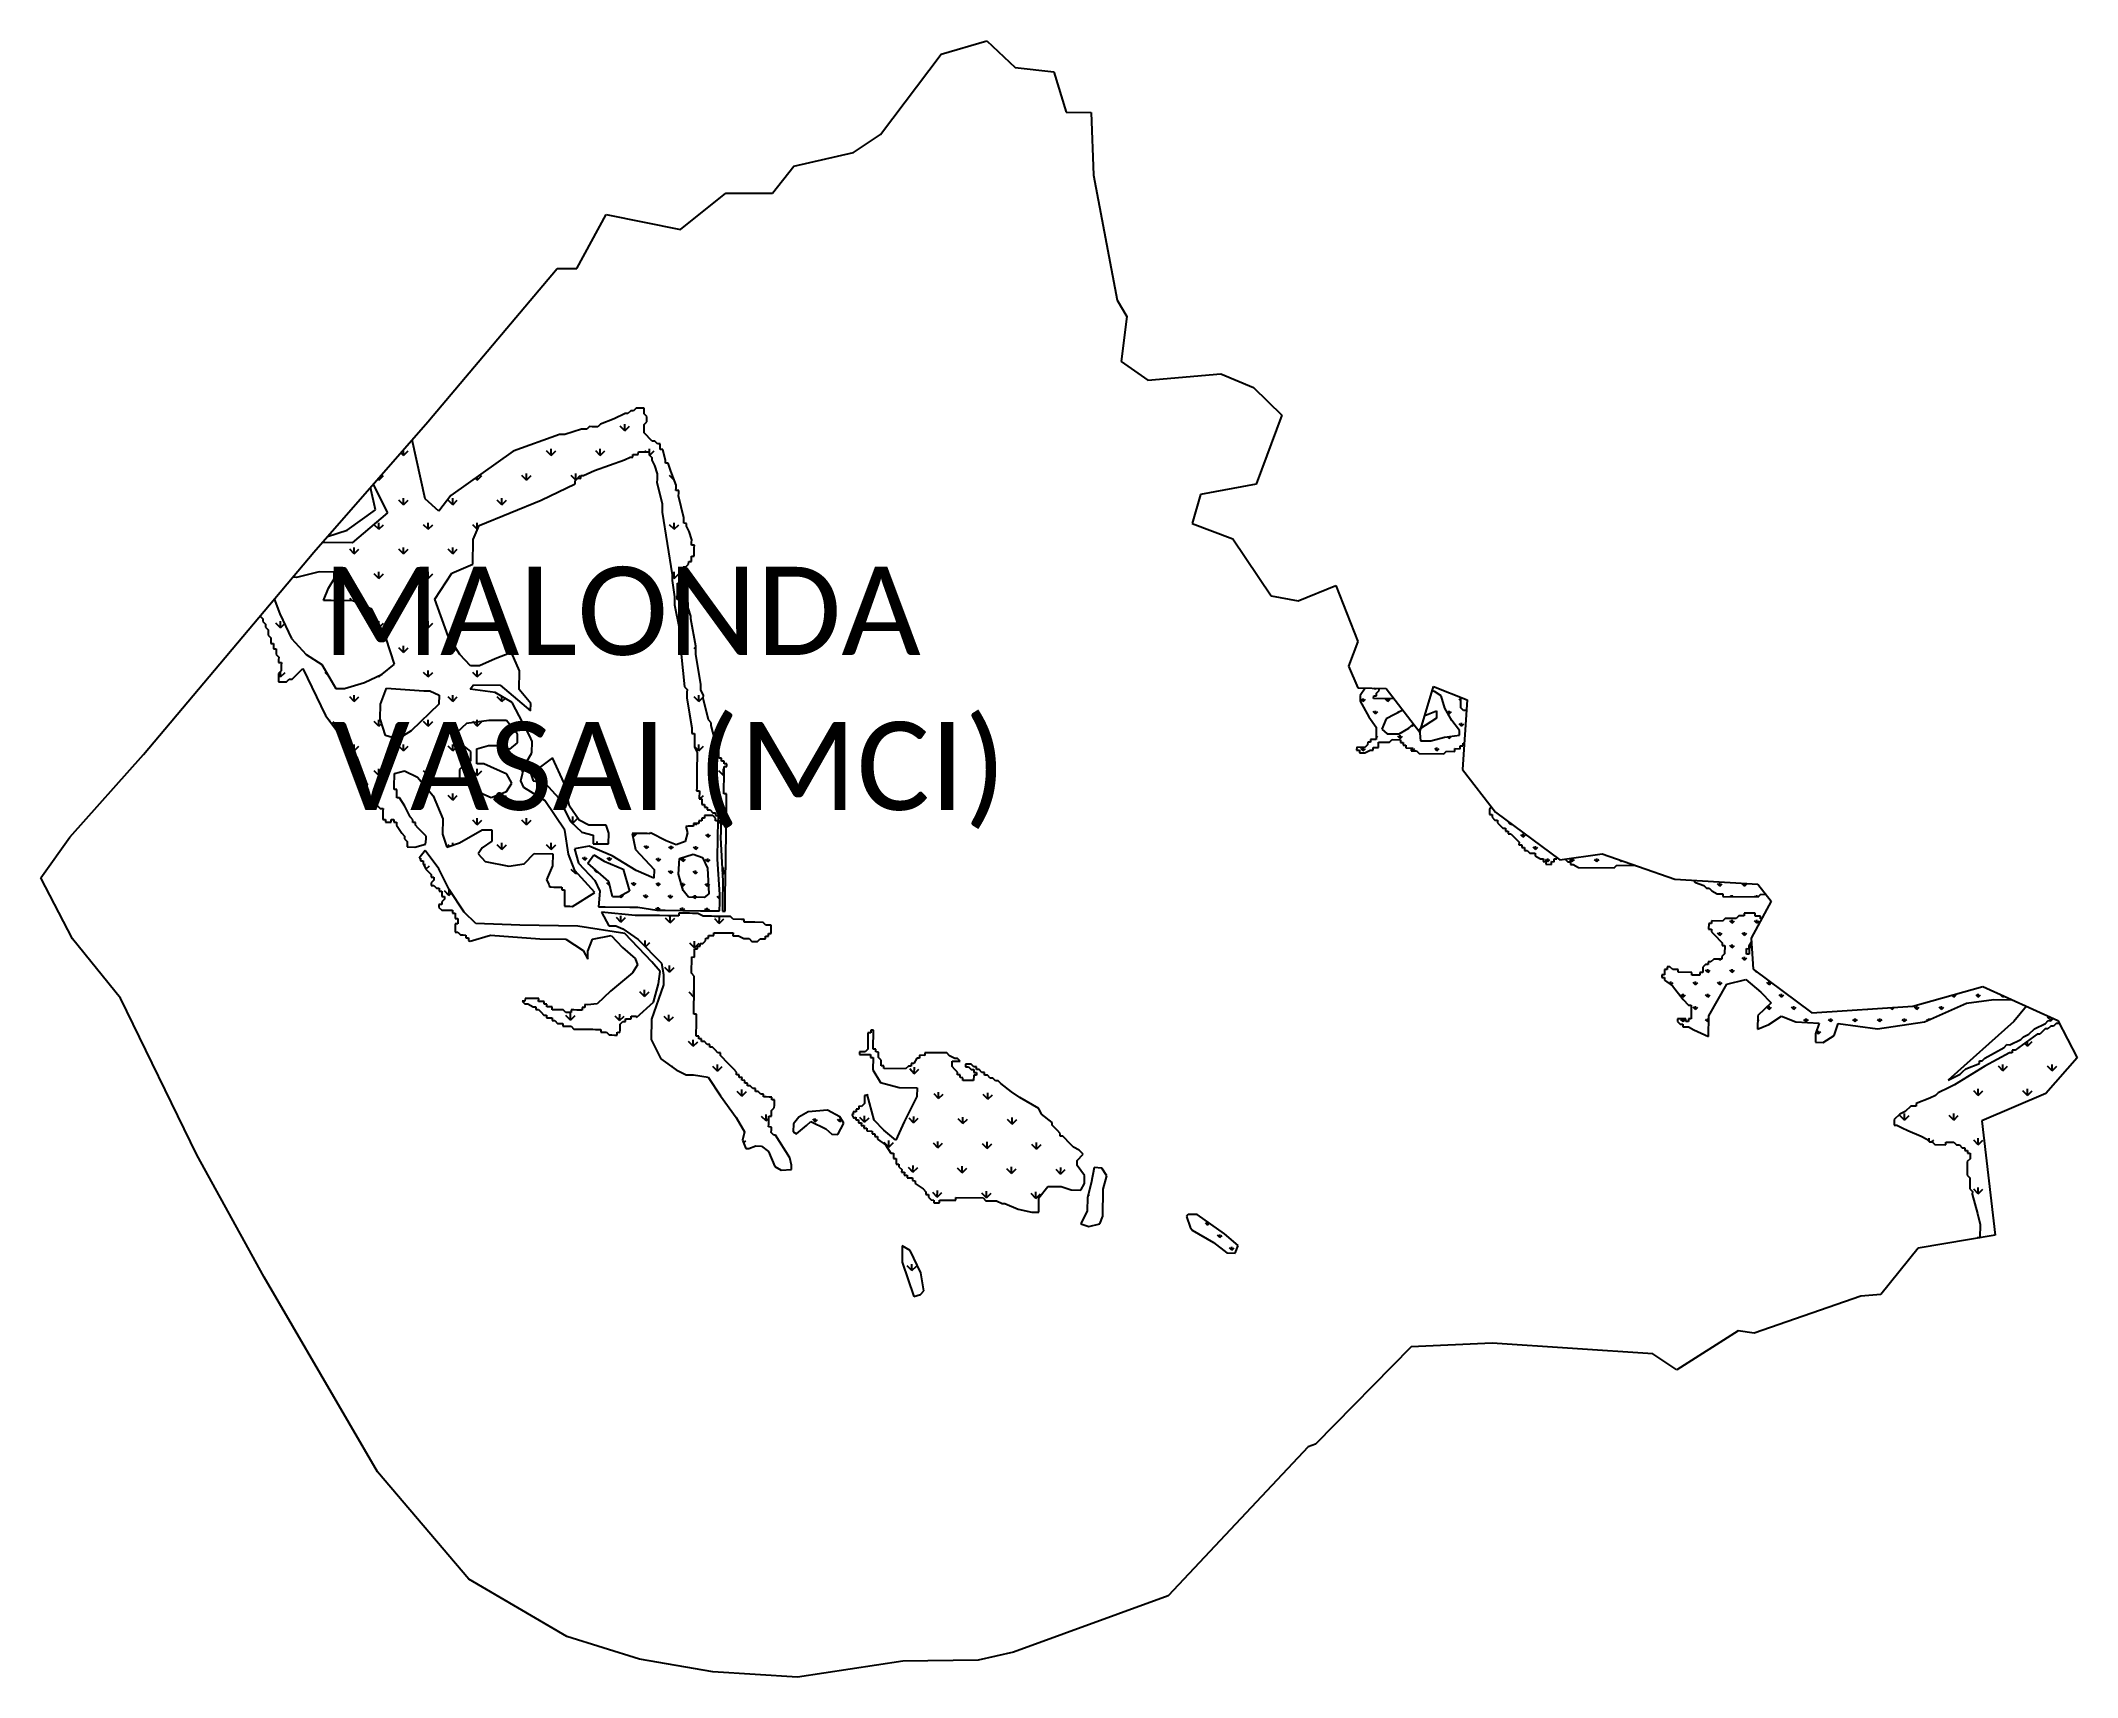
# Model space of a CAD drawing. Header units: metres. Extents: x 268124 to 271097, y 2138069 to 2140457.
import ezdxf

# ---------------------------------------------------------------- set-up
doc = ezdxf.new("R2010")
doc.units = ezdxf.units.M
for name, color, linetype in [('MANGROOVES', 112, 'Continuous'), ('village', 3, 'Continuous'), ('VILLAGE NAME', 250, 'Continuous')]:
    doc.layers.add(name, color=color, linetype=linetype)
doc.styles.add('MtXpl_Calibri', font='calibri.ttf')

msp = doc.modelspace()

# ---------------------------------------------------------------- texts
at = {"layer": 'VILLAGE NAME', "style": 'MtXpl_Calibri'}
for s, height, p in [('MALONDA', 128.65, (268535.2, 2139560.2)), ('VASAI (MCI)', 128.647, (268548.9, 2139334))]:
    msp.add_text(s, height=height, dxfattribs=at).set_placement(p)

# ---------------------------------------------------------------- linework, layer by layer
at = {"layer": 'MANGROOVES'}
for p, q in [((268961, 2139904.9), (268941, 2139897.2)), ((268977, 2139912.6), (268961, 2139904.9)), ((268981, 2139912.6), (268977, 2139912.6)), ((268985, 2139916.5), (268981, 2139912.6)), ((268989, 2139916.4), (268985, 2139916.5)), ((268993, 2139920.4), (268989, 2139916.4)), ((268997, 2139920.3), (268993, 2139920.4)), ((269000.9, 2139920.3), (268997, 2139920.3)), ((269004.9, 2139920.2), (269000.9, 2139920.3)), ((269004.8, 2139912.3), (269004.9, 2139916.2)), ((269008.8, 2139908.2), (269004.8, 2139912.3)), ((269004.9, 2139916.2), (269004.9, 2139920.2)), ((269008.6, 2139900.3), (269008.7, 2139904.2)), ((269008.7, 2139904.2), (269008.8, 2139908.2)), ((268685.1, 2139788.1), (268665.9, 2139874.2)), ((268881.1, 2139882), (268813.4, 2139857.6)), ((268885.1, 2139882), (268881.1, 2139882)), ((268889.1, 2139881.9), (268885.1, 2139882)), ((268901.1, 2139885.7), (268889.1, 2139881.9)), ((268913, 2139889.6), (268901.1, 2139885.7)), ((268917, 2139889.5), (268913, 2139889.6)), ((268921, 2139889.5), (268917, 2139889.5)), ((268925, 2139893.4), (268921, 2139889.5)), ((268929, 2139893.3), (268925, 2139893.4)), ((268933, 2139893.3), (268929, 2139893.3)), ((268937, 2139893.2), (268933, 2139893.3)), ((268941, 2139897.2), (268937, 2139893.2)), ((269004.5, 2139888.4), (269004.6, 2139892.4)), ((269004.5, 2139884.4), (269004.5, 2139888.4)), ((269008.4, 2139880.4), (269004.5, 2139884.4)), ((269004.6, 2139896.3), (269008.6, 2139900.3)), ((269004.6, 2139892.4), (269004.6, 2139896.3)), ((269012.3, 2139876.3), (269008.4, 2139880.4)), ((269016.2, 2139872.3), (269012.3, 2139876.3)), ((269020.2, 2139872.3), (269016.2, 2139872.3)), ((269024.2, 2139868.2), (269020.2, 2139872.3)), ((268813.4, 2139857.6), (268722.4, 2139792.8)), ((268932.2, 2139829.6), (268976.1, 2139845)), ((268976.1, 2139845), (268984.1, 2139848.9)), ((268984.1, 2139848.9), (268988.1, 2139848.8)), ((268988.1, 2139848.8), (268988.2, 2139852.8)), ((268988.2, 2139852.8), (268992.1, 2139852.7)), ((268992.1, 2139852.7), (268996.1, 2139852.7)), ((268996.1, 2139852.7), (268996.2, 2139856.7)), ((268996.2, 2139856.7), (269000.1, 2139856.6)), ((269000.1, 2139856.6), (269004.1, 2139856.6)), ((269004.1, 2139856.6), (269008.1, 2139856.5)), ((269008.1, 2139856.5), (269012.1, 2139856.5)), ((269012.1, 2139856.5), (269012, 2139852.5)), ((269012, 2139852.5), (269015.9, 2139848.4)), ((269015.9, 2139848.4), (269015.9, 2139844.5)), ((269015.9, 2139844.5), (269019.8, 2139836.5)), ((269028.1, 2139868.2), (269024.2, 2139868.2)), ((269028, 2139860.2), (269028.1, 2139864.2)), ((269032, 2139860.2), (269028, 2139860.2)), ((269028.1, 2139864.2), (269028.1, 2139868.2)), ((269035.8, 2139844.2), (269032, 2139860.2)), ((269035.7, 2139840.2), (269035.8, 2139844.2)), ((268904.1, 2139814.1), (268908.1, 2139818)), ((268904.1, 2139810.1), (268904.1, 2139814.1)), ((268908.1, 2139818), (268912.1, 2139817.9)), ((268912.1, 2139817.9), (268912.2, 2139821.9)), ((268912.2, 2139821.9), (268916.1, 2139821.9)), ((268916.1, 2139821.9), (268932.2, 2139829.6)), ((269019.8, 2139836.5), (269023.6, 2139824.5)), ((269023.5, 2139816.5), (269023.4, 2139812.5)), ((269023.6, 2139824.5), (269023.5, 2139820.5)), ((269023.5, 2139820.5), (269023.5, 2139816.5)), ((269039.7, 2139840.2), (269035.7, 2139840.2)), ((269043.5, 2139828.2), (269039.7, 2139840.2)), ((269051.2, 2139808.2), (269043.5, 2139828.2)), ((268612.6, 2139771.9), (268605.2, 2139804.8)), ((268609, 2139809.2), (268629.9, 2139767.8)), ((268705.2, 2139770.2), (268685.1, 2139788.1)), ((268722.4, 2139792.8), (268705.2, 2139770.2)), ((268763.6, 2139749.3), (268854.4, 2139785.9)), ((268854.4, 2139785.9), (268904.1, 2139810.1)), ((269023.4, 2139812.5), (269031, 2139780.6)), ((269051.1, 2139800.3), (269051.2, 2139804.2)), ((269055.1, 2139800.2), (269051.1, 2139800.3)), ((269051.2, 2139804.2), (269051.2, 2139808.2)), ((269055, 2139792.2), (269055.1, 2139796.2)), ((269062.6, 2139760.3), (269055, 2139792.2)), ((269055.1, 2139796.2), (269055.1, 2139800.2)), ((268571.1, 2139742.4), (268612.6, 2139771.9)), ((268629.9, 2139767.8), (268578.5, 2139723.8)), ((269030.9, 2139772.7), (269030.8, 2139768.7)), ((269030.8, 2139768.7), (269045.6, 2139677)), ((269031, 2139780.6), (269030.9, 2139776.6)), ((269030.9, 2139776.6), (269030.9, 2139772.7)), ((269062.5, 2139756.3), (269062.6, 2139760.3)), ((269062.5, 2139752.4), (269062.5, 2139756.3)), ((268578.5, 2139723.8), (268534.7, 2139724.3)), ((268542.3, 2139733.1), (268571.1, 2139742.4)), ((268754.4, 2139692.9), (268754.9, 2139728.8)), ((268754.9, 2139728.8), (268763.6, 2139749.3)), ((269066.4, 2139752.3), (269062.5, 2139752.4)), ((269066.4, 2139748.3), (269066.4, 2139752.3)), ((269070.3, 2139740.3), (269066.4, 2139748.3)), ((269074.1, 2139728.3), (269070.3, 2139740.3)), ((269074, 2139724.4), (269074.1, 2139728.3)), ((269074, 2139720.4), (269074, 2139724.4)), ((269069.6, 2139692.6), (269069.7, 2139696.6)), ((269069.7, 2139696.6), (269073.7, 2139696.5)), ((269073.7, 2139700.5), (269073.8, 2139704.5)), ((269073.7, 2139696.5), (269073.7, 2139700.5)), ((269073.8, 2139704.5), (269077.8, 2139704.4)), ((269078, 2139720.3), (269074, 2139720.4)), ((269077.8, 2139708.4), (269077.9, 2139712.4)), ((269077.8, 2139704.4), (269077.8, 2139708.4)), ((269077.9, 2139716.4), (269078, 2139720.3)), ((269077.9, 2139712.4), (269077.9, 2139716.4)), ((268497.1, 2139673.5), (268491.4, 2139673.6)), ((268530.2, 2139681.5), (268497.1, 2139673.5)), ((268552.3, 2139681.2), (268530.2, 2139681.5)), ((268543.9, 2139657.6), (268552.2, 2139671.4)), ((268552.2, 2139671.4), (268552.3, 2139681.2)), ((268699, 2139641.6), (268723.8, 2139679.4)), ((268723.8, 2139679.4), (268754.4, 2139692.9)), ((269045.6, 2139677), (269045.5, 2139669)), ((269045.5, 2139669), (269049.1, 2139645.1)), ((269053.3, 2139661), (269053.4, 2139664.9)), ((269053.4, 2139664.9), (269057.4, 2139664.9)), ((269057.4, 2139668.9), (269057.5, 2139672.8)), ((269057.4, 2139664.9), (269057.4, 2139668.9)), ((269057.5, 2139676.8), (269057.6, 2139680.8)), ((269057.5, 2139672.8), (269057.5, 2139676.8)), ((269057.6, 2139680.8), (269061.5, 2139680.8)), ((269061.5, 2139680.8), (269061.6, 2139684.7)), ((269061.6, 2139684.7), (269061.6, 2139688.7)), ((269061.6, 2139688.7), (269065.6, 2139688.7)), ((269065.6, 2139688.7), (269069.6, 2139692.6)), ((268464.8, 2139641.9), (268472.7, 2139620.2)), ((268536.5, 2139639.7), (268543.9, 2139657.6)), ((268547.7, 2139639.6), (268536.5, 2139639.7)), ((268579.6, 2139639.2), (268547.7, 2139639.6)), ((268607.3, 2139626.9), (268579.6, 2139639.2)), ((268718.4, 2139587.9), (268699, 2139641.6)), ((269049.1, 2139641.1), (269049, 2139637.1)), ((269049, 2139637.1), (269049, 2139633.2)), ((269049.1, 2139645.1), (269049.1, 2139641.1)), ((269053.1, 2139645.1), (269053.2, 2139649)), ((269053.1, 2139641.1), (269053.1, 2139645.1)), ((269057, 2139641), (269053.1, 2139641.1)), ((269053.2, 2139653), (269053.3, 2139657)), ((269053.2, 2139649), (269053.2, 2139653)), ((269053.3, 2139657), (269053.3, 2139661)), ((269057, 2139637), (269057, 2139641)), ((269061, 2139637), (269057, 2139637)), ((269065, 2139636.9), (269061, 2139637)), ((269068.9, 2139636.9), (269065, 2139636.9)), ((269068.9, 2139632.9), (269068.9, 2139636.9)), ((268444, 2139617.2), (268444.1, 2139617)), ((268444.1, 2139617), (268448, 2139613)), ((268448, 2139613), (268448, 2139609)), ((268448, 2139609), (268451.9, 2139605)), ((268451.9, 2139605), (268451.8, 2139601)), ((268472.7, 2139620.2), (268489.9, 2139584.3)), ((268628.3, 2139584.5), (268607.3, 2139626.9)), ((269049, 2139633.2), (269056.5, 2139597.3)), ((269068.8, 2139628.9), (269068.9, 2139632.9)), ((269072.7, 2139616.9), (269068.8, 2139628.9)), ((269072.6, 2139613), (269072.7, 2139616.9)), ((269080, 2139573.1), (269072.6, 2139613)), ((268451.8, 2139601), (268455.8, 2139597)), ((268455.8, 2139597), (268455.7, 2139593)), ((268455.7, 2139593), (268455.7, 2139589)), ((268455.7, 2139589), (268459.6, 2139585)), ((268459.6, 2139581), (268459.5, 2139577.1)), ((268459.5, 2139577.1), (268463.5, 2139577)), ((268459.6, 2139585), (268459.6, 2139581)), ((268463.5, 2139577), (268463.4, 2139573)), ((268489.9, 2139584.3), (268511.3, 2139561.1)), ((268640.3, 2139546.6), (268628.3, 2139584.5)), ((268735.4, 2139561.1), (268718.4, 2139587.9)), ((269056.4, 2139589.3), (269056.3, 2139585.3)), ((269056.3, 2139585.3), (269063.4, 2139513.6)), ((269056.5, 2139597.3), (269056.4, 2139593.3)), ((269056.4, 2139593.3), (269056.4, 2139589.3)), ((268463.4, 2139573), (268463.4, 2139569)), ((268463.4, 2139569), (268467.4, 2139569)), ((268467.4, 2139569), (268467.3, 2139565)), ((268467.3, 2139565), (268467.3, 2139561)), ((268467.3, 2139561), (268471.2, 2139557)), ((268471.2, 2139557), (268471.1, 2139553)), ((268471.1, 2139553), (268471.1, 2139549.1)), ((268471.1, 2139549.1), (268475.1, 2139549)), ((268475.1, 2139549), (268475, 2139545)), ((268511.3, 2139561.1), (268534.4, 2139546.1)), ((268534.4, 2139546.1), (268554.6, 2139511.5)), ((268622.4, 2139532.3), (268640.3, 2139546.6)), ((268751, 2139544.5), (268735.4, 2139561.1)), ((268787.3, 2139554.8), (268764.3, 2139544.3)), ((268811.2, 2139563.7), (268787.3, 2139554.8)), ((268822.7, 2139537.3), (268811.2, 2139563.7)), ((269079.9, 2139561.2), (269080, 2139573.1)), ((269087.3, 2139517.3), (269079.9, 2139561.2)), ((268470.8, 2139525.2), (268470.7, 2139521.2)), ((268470.7, 2139521.2), (268474.7, 2139521.2)), ((268470.9, 2139533.1), (268470.8, 2139529.2)), ((268470.8, 2139529.2), (268470.8, 2139525.2)), ((268474.9, 2139537.1), (268470.9, 2139533.1)), ((268474.7, 2139521.2), (268478.7, 2139521.1)), ((268475, 2139541), (268474.9, 2139537.1)), ((268475, 2139545), (268475, 2139541)), ((268478.7, 2139521.1), (268482.7, 2139521.1)), ((268482.7, 2139521.1), (268486.7, 2139525)), ((268486.7, 2139525), (268490.7, 2139524.9)), ((268490.7, 2139524.9), (268506.3, 2139540.4)), ((268490.7, 2139524.9), (268506.3, 2139540.4)), ((268506.3, 2139540.4), (268539.3, 2139472.1)), ((268506.3, 2139540.4), (268539.3, 2139472.1)), ((268567.4, 2139511.3), (268596.5, 2139520.2)), ((268596.5, 2139520.2), (268622.4, 2139532.3)), ((268750.8, 2139510.1), (268755.8, 2139516.6)), ((268764.3, 2139544.3), (268751, 2139544.5)), ((268755.8, 2139516.6), (268794.4, 2139516.1)), ((268794.4, 2139516.1), (268839, 2139478.9)), ((268822.3, 2139509.7), (268822.7, 2139537.3)), ((269087.2, 2139513.3), (269087.3, 2139517.3)), ((268554.6, 2139511.5), (268567.4, 2139511.3)), ((268619.5, 2139467.1), (268619.8, 2139488.5)), ((268619.8, 2139488.5), (268628.8, 2139511.7)), ((268628.8, 2139511.7), (268682.9, 2139507.8)), ((268705.2, 2139488.2), (268664.8, 2139449.6)), ((268682.9, 2139507.8), (268692, 2139507.7)), ((268692, 2139507.7), (268705.4, 2139501.6)), ((268705.4, 2139501.6), (268705.2, 2139488.2)), ((268787.4, 2139505.7), (268750.8, 2139510.1)), ((268811.9, 2139490.7), (268787.4, 2139505.7)), ((268838, 2139441.9), (268811.9, 2139490.7)), ((268839.1, 2139489.6), (268822.3, 2139509.7)), ((268839, 2139478.9), (268839.1, 2139489.6)), ((269063.4, 2139513.6), (269067.3, 2139509.6)), ((269067.2, 2139501.6), (269067.1, 2139497.7)), ((269067.1, 2139497.7), (269070.8, 2139473.7)), ((269067.3, 2139509.6), (269067.2, 2139505.6)), ((269067.2, 2139505.6), (269067.2, 2139501.6)), ((269087.2, 2139509.3), (269087.2, 2139513.3)), ((269091.1, 2139501.3), (269087.2, 2139509.3)), ((269091, 2139497.3), (269091.1, 2139501.3)), ((269098.6, 2139465.4), (269091, 2139497.3)), ((270049.8, 2139501), (270049.7, 2139493)), ((270049.7, 2139493), (270062.7, 2139470.1)), ((270049.7, 2139493), (270062.7, 2139470.1)), ((270057.4, 2139512), (270049.8, 2139501)), ((270069.6, 2139496.8), (270069.7, 2139500.7)), ((270099.3, 2139496.4), (270069.6, 2139496.8)), ((270069.7, 2139500.7), (270073.7, 2139500.7)), ((270073.7, 2139504.7), (270077.7, 2139508.6)), ((270073.7, 2139500.7), (270073.7, 2139504.7)), ((270077.7, 2139508.6), (270077.8, 2139511.7)), ((270158.2, 2139507), (270154.9, 2139507.7)), ((270168.3, 2139500.8), (270158.2, 2139507)), ((270173.4, 2139482.5), (270168.3, 2139500.8)), ((270196.8, 2139483.2), (270197, 2139499.1)), ((268539.3, 2139472.1), (268585.4, 2139411.3)), ((268539.3, 2139472.1), (268585.4, 2139411.3)), ((268627.1, 2139442.9), (268619.5, 2139467.1)), ((268745.2, 2139460), (268731.3, 2139447.3)), ((268777.9, 2139464.7), (268745.2, 2139460)), ((268803.8, 2139464.4), (268777.9, 2139464.7)), ((268820, 2139444.9), (268803.8, 2139464.4)), ((269070.8, 2139473.7), (269074.5, 2139453.8)), ((269102.5, 2139461.4), (269098.6, 2139465.4)), ((269102.4, 2139457.4), (269102.5, 2139461.4)), ((269110, 2139429.5), (269102.4, 2139457.4)), ((270062.7, 2139470.1), (270073.4, 2139454.9)), ((270062.7, 2139470.1), (270073.4, 2139454.9)), ((270087.7, 2139467.1), (270081.6, 2139452.1)), ((270112.1, 2139479.8), (270087.7, 2139467.1)), ((270121, 2139453.5), (270128, 2139459.2)), ((270161.1, 2139467.8), (270136.7, 2139452.1)), ((270144.2, 2139471.8), (270161.2, 2139478.8)), ((270161.2, 2139478.8), (270161.1, 2139467.8)), ((270183.6, 2139464.4), (270173.4, 2139482.5)), ((270195.1, 2139449.9), (270183.6, 2139464.4)), ((270200.7, 2139479.2), (270196.8, 2139483.2)), ((270205.1, 2139479.1), (270200.7, 2139479.2)), ((268645.2, 2139437.2), (268627.1, 2139442.9)), ((268664.8, 2139449.6), (268645.2, 2139437.2)), ((268731.3, 2139447.3), (268738.9, 2139429.1)), ((268738.9, 2139429.1), (268751.4, 2139419.5)), ((268760.4, 2139423.3), (268777.4, 2139428.2)), ((268777.4, 2139428.2), (268795.1, 2139428)), ((268795.1, 2139428), (268808.8, 2139422.7)), ((268808.8, 2139422.7), (268819.9, 2139432)), ((268819.9, 2139432), (268820, 2139444.9)), ((268841.1, 2139433.8), (268838, 2139441.9)), ((268840.9, 2139417.5), (268841.1, 2139433.8)), ((269074.5, 2139449.8), (269074.4, 2139445.8)), ((269074.4, 2139445.8), (269078.4, 2139445.8)), ((269074.5, 2139453.8), (269074.5, 2139449.8)), ((269078.3, 2139433.9), (269078.2, 2139429.9)), ((269078.2, 2139429.9), (269078.2, 2139425.9)), ((269078.4, 2139441.8), (269078.3, 2139437.8)), ((269078.3, 2139437.8), (269078.3, 2139433.9)), ((269078.4, 2139445.8), (269078.4, 2139441.8)), ((269110, 2139425.5), (269110, 2139429.5)), ((270060.8, 2139429.2), (270056.8, 2139425.3)), ((270060.9, 2139433.2), (270060.8, 2139429.2)), ((270064.8, 2139433.2), (270060.9, 2139433.2)), ((270064.9, 2139437.1), (270064.8, 2139433.2)), ((270073.2, 2139437), (270064.9, 2139437.1)), ((270073.4, 2139454.9), (270073.2, 2139437)), ((270073.4, 2139454.9), (270073.2, 2139437)), ((270076.7, 2139425.1), (270076.8, 2139433)), ((270076.8, 2139433), (270092.7, 2139432.8)), ((270081.6, 2139452.1), (270089.3, 2139445.2)), ((270089.3, 2139445.2), (270106.8, 2139445)), ((270092.7, 2139432.8), (270096.7, 2139436.7)), ((270096.7, 2139436.7), (270108.7, 2139436.6)), ((270106.8, 2139445), (270121, 2139453.5)), ((270108.7, 2139436.6), (270108.6, 2139432.6)), ((270108.6, 2139432.6), (270112.6, 2139432.5)), ((270112.6, 2139432.5), (270112.5, 2139428.6)), ((270112.5, 2139428.6), (270116.5, 2139428.5)), ((270116.5, 2139428.5), (270116.5, 2139424.5)), ((270136.7, 2139452.1), (270137.8, 2139434.9)), ((270137.8, 2139434.9), (270153.1, 2139434.7)), ((270153.1, 2139434.7), (270173.1, 2139440.2)), ((270173.1, 2139440.2), (270195, 2139443.4)), ((270195, 2139443.4), (270195.1, 2139449.9)), ((270196, 2139423.5), (270196.1, 2139427.5)), ((270196.1, 2139427.5), (270200, 2139427.4)), ((270200, 2139427.4), (270200.1, 2139431.4)), ((270200.1, 2139431.4), (270201.9, 2139431.4)), ((268585.4, 2139411.3), (268600.1, 2139370.3)), ((268585.4, 2139411.3), (268599.4, 2139372.3)), ((268748.8, 2139405.4), (268735.3, 2139393)), ((268751.4, 2139419.5), (268751.2, 2139405.4)), ((268760.2, 2139401.3), (268760.4, 2139423.3)), ((268770.8, 2139401.2), (268760.2, 2139401.3)), ((268804, 2139386.2), (268770.8, 2139401.2)), ((268824.7, 2139376.5), (268829.9, 2139399)), ((268829.9, 2139399), (268840.9, 2139417.5)), ((268855.1, 2139398.6), (268839.5, 2139387)), ((268871, 2139410.3), (268855.1, 2139398.6)), ((268887.9, 2139373.4), (268871, 2139410.3)), ((269078.2, 2139425.9), (269082, 2139417.9)), ((269081.8, 2139402), (269081.6, 2139386.1)), ((269081.9, 2139406), (269081.8, 2139402)), ((269082, 2139413.9), (269081.9, 2139409.9)), ((269081.9, 2139409.9), (269081.9, 2139406)), ((269082, 2139417.9), (269082, 2139413.9)), ((269113.9, 2139421.5), (269110, 2139425.5)), ((269113.8, 2139413.5), (269113.9, 2139421.5)), ((269113.8, 2139409.5), (269113.8, 2139413.5)), ((269117.7, 2139409.5), (269113.8, 2139409.5)), ((269117.7, 2139405.5), (269117.7, 2139409.5)), ((269121.7, 2139405.4), (269117.7, 2139405.5)), ((269121.5, 2139393.5), (269121.6, 2139397.5)), ((269121.6, 2139401.5), (269121.7, 2139405.4)), ((269125.6, 2139401.4), (269121.6, 2139401.5)), ((269121.6, 2139397.5), (269125.5, 2139397.4)), ((269125.5, 2139397.4), (269125.6, 2139401.4)), ((270044.9, 2139425.5), (270044.8, 2139421.5)), ((270044.8, 2139421.5), (270048.8, 2139421.4)), ((270056.8, 2139425.3), (270044.9, 2139425.5)), ((270048.8, 2139421.4), (270048.7, 2139417.5)), ((270048.7, 2139417.5), (270056.7, 2139417.3)), ((270056.7, 2139417.3), (270064.7, 2139421.2)), ((270064.7, 2139421.2), (270068.7, 2139421.2)), ((270068.7, 2139421.2), (270068.7, 2139425.2)), ((270068.7, 2139425.2), (270076.7, 2139425.1)), ((270116.5, 2139424.5), (270124.4, 2139424.4)), ((270124.4, 2139424.4), (270124.4, 2139420.5)), ((270124.4, 2139420.5), (270132.3, 2139420.4)), ((270132.3, 2139420.4), (270136.2, 2139416.3)), ((270136.2, 2139416.3), (270172, 2139415.9)), ((270172, 2139415.9), (270176.1, 2139419.8)), ((270176.1, 2139419.8), (270188, 2139419.6)), ((270188, 2139419.6), (270188.1, 2139423.6)), ((270188.1, 2139423.6), (270196, 2139423.5)), ((268599.4, 2139372.3), (268600.1, 2139372.3)), ((268600.1, 2139372.3), (268600, 2139368.4)), ((268600, 2139368.4), (268600, 2139364.4)), ((268639.8, 2139367.8), (268640.1, 2139387.2)), ((268639.8, 2139363.9), (268639.8, 2139367.8)), ((268640.1, 2139387.2), (268654.6, 2139391.1)), ((268654.6, 2139391.1), (268674, 2139381.9)), ((268674, 2139381.9), (268696.6, 2139354.7)), ((268735.3, 2139393), (268735.2, 2139382)), ((268735.2, 2139382), (268752.6, 2139364.9)), ((268803.6, 2139361.1), (268811.3, 2139373.2)), ((268811.3, 2139373.2), (268804, 2139386.2)), ((268829, 2139366.6), (268824.7, 2139376.5)), ((268839.5, 2139387), (268842.5, 2139376.6)), ((268842.5, 2139376.6), (268859.6, 2139373.7)), ((268859.6, 2139373.7), (268880.1, 2139351.5)), ((268895.9, 2139339.7), (268887.9, 2139373.4)), ((269081.5, 2139374.1), (269081.4, 2139370.1)), ((269081.4, 2139370.1), (269081.4, 2139366.2)), ((269081.6, 2139386.1), (269081.5, 2139374.1)), ((269121.2, 2139365.7), (269121.4, 2139381.6)), ((269121.4, 2139385.6), (269121.5, 2139389.5)), ((269121.4, 2139381.6), (269121.4, 2139385.6)), ((269121.5, 2139389.5), (269121.5, 2139393.5)), ((268599.9, 2139356.4), (268599.8, 2139352.4)), ((268599.8, 2139352.4), (268603.8, 2139352.4)), ((268600, 2139364.4), (268599.9, 2139360.4)), ((268599.9, 2139360.4), (268599.9, 2139356.4)), ((268603.8, 2139352.4), (268603.8, 2139348.4)), ((268603.8, 2139348.4), (268607.7, 2139348.4)), ((268607.7, 2139348.4), (268607.7, 2139344.4)), ((268607.7, 2139344.4), (268611.7, 2139344.3)), ((268611.7, 2139344.3), (268611.6, 2139340.4)), ((268611.6, 2139340.4), (268615.6, 2139340.3)), ((268615.6, 2139340.3), (268619.5, 2139336.3)), ((268643.7, 2139363.8), (268639.8, 2139363.9)), ((268643.6, 2139355.9), (268643.7, 2139359.8)), ((268643.6, 2139351.9), (268643.6, 2139355.9)), ((268647.6, 2139351.8), (268643.6, 2139351.9)), ((268643.7, 2139359.8), (268643.7, 2139363.8)), ((268655.4, 2139339.8), (268647.6, 2139351.8)), ((268663.1, 2139323.8), (268655.4, 2139339.8)), ((268696.6, 2139354.7), (268710.8, 2139321.3)), ((268752.6, 2139364.9), (268781.5, 2139352.4)), ((268781.5, 2139352.4), (268803.6, 2139361.1)), ((268859.6, 2139348.1), (268829, 2139366.6)), ((268888.9, 2139304.4), (268859.6, 2139348.1)), ((268880.1, 2139351.5), (268896.6, 2139317.8)), ((268909.7, 2139319.1), (268895.9, 2139339.7)), ((269081.4, 2139366.2), (269081.3, 2139362.2)), ((269081.3, 2139362.2), (269085.3, 2139362.1)), ((269085.3, 2139358.2), (269085.2, 2139354.2)), ((269085.2, 2139354.2), (269085.2, 2139350.2)), ((269085.2, 2139350.2), (269089.1, 2139350.2)), ((269085.3, 2139362.1), (269085.3, 2139358.2)), ((269089.1, 2139346.2), (269089, 2139342.2)), ((269089, 2139342.2), (269093, 2139342.1)), ((269089.1, 2139350.2), (269089.1, 2139346.2)), ((269093, 2139342.1), (269093, 2139338.2)), ((269093, 2139338.2), (269096.9, 2139338.1)), ((269096.9, 2139338.1), (269096.9, 2139334.1)), ((269121.1, 2139357.7), (269121.2, 2139365.7)), ((269125, 2139357.7), (269121.1, 2139357.7)), ((269124.4, 2139305.9), (269124.9, 2139349.7)), ((269124.9, 2139349.7), (269125, 2139353.7)), ((269125, 2139353.7), (269125, 2139357.7)), ((270241.7, 2139338.5), (270238.6, 2139335.4)), ((268619.5, 2139336.3), (268623.5, 2139336.2)), ((268623.4, 2139328.3), (268623.3, 2139324.3)), ((268623.3, 2139324.3), (268623.3, 2139320.3)), ((268623.3, 2139320.3), (268627.3, 2139320.3)), ((268623.5, 2139336.2), (268623.4, 2139332.2)), ((268623.4, 2139332.2), (268623.4, 2139328.3)), ((268627.3, 2139320.3), (268627.2, 2139316.3)), ((268627.2, 2139316.3), (268631.2, 2139316.2)), ((268631.2, 2139316.2), (268635.2, 2139316.2)), ((268635.2, 2139316.2), (268635.2, 2139320.2)), ((268635.2, 2139320.2), (268639.2, 2139320.1)), ((268639.2, 2139320.1), (268639.2, 2139316.1)), ((268639.2, 2139316.1), (268643.1, 2139316.1)), ((268643.1, 2139316.1), (268643.1, 2139312.1)), ((268643.1, 2139312.1), (268650.9, 2139300.1)), ((268667.1, 2139319.7), (268663.1, 2139323.8)), ((268667, 2139315.8), (268667.1, 2139319.7)), ((268671, 2139315.7), (268667, 2139315.8)), ((268670.9, 2139311.7), (268671, 2139315.7)), ((268674.9, 2139307.7), (268670.9, 2139311.7)), ((268682.7, 2139299.7), (268674.9, 2139307.7)), ((268710.8, 2139321.3), (268710.5, 2139298.5)), ((268896.6, 2139317.8), (268913.8, 2139301.9)), ((268924, 2139312.1), (268909.7, 2139319.1)), ((268934.7, 2139312), (268924, 2139312.1)), ((268949.4, 2139311.8), (268934.7, 2139312)), ((268953.2, 2139300.2), (268949.4, 2139311.8)), ((269068.7, 2139310.6), (269065.3, 2139310)), ((269065.3, 2139310), (269068.1, 2139300.8)), ((269072.7, 2139310.6), (269068.7, 2139310.6)), ((269076.7, 2139310.5), (269072.7, 2139310.6)), ((269080.7, 2139314.5), (269076.7, 2139314.5)), ((269076.7, 2139314.5), (269076.7, 2139310.5)), ((269084.7, 2139314.4), (269080.7, 2139314.5)), ((269088.7, 2139318.3), (269084.7, 2139318.4)), ((269084.7, 2139318.4), (269084.7, 2139314.4)), ((269088.8, 2139322.3), (269088.7, 2139318.3)), ((269092.7, 2139322.3), (269088.8, 2139322.3)), ((269092.8, 2139326.2), (269092.7, 2139322.3)), ((269096.8, 2139326.2), (269092.8, 2139326.2)), ((269100.8, 2139326.1), (269096.8, 2139326.2)), ((269096.9, 2139334.1), (269100.9, 2139334.1)), ((269104.7, 2139326.1), (269100.8, 2139326.1)), ((269100.9, 2139334.1), (269104.8, 2139330.1)), ((269108.7, 2139322.1), (269104.7, 2139326.1)), ((269104.8, 2139330.1), (269108.8, 2139330)), ((269108.6, 2139318.1), (269108.7, 2139322.1)), ((269112.6, 2139318), (269108.6, 2139318.1)), ((269108.8, 2139330), (269108.7, 2139326)), ((269108.7, 2139326), (269112.7, 2139326)), ((269112.4, 2139302.1), (269112.5, 2139310.1)), ((269112.5, 2139314), (269112.6, 2139318)), ((269112.5, 2139310.1), (269112.5, 2139314)), ((269112.7, 2139326), (269112.6, 2139322)), ((269112.6, 2139322), (269112.6, 2139318)), ((269112.6, 2139318), (269116.5, 2139314)), ((269116.5, 2139310), (269116.4, 2139302.1)), ((269116.5, 2139314), (269116.5, 2139310)), ((270238.6, 2139335.4), (270238.5, 2139327.5)), ((270238.5, 2139327.5), (270242.5, 2139327.4)), ((270242.5, 2139327.4), (270242.5, 2139323.5)), ((270242.5, 2139323.5), (270246.4, 2139319.4)), ((270246.4, 2139319.4), (270250.4, 2139319.4)), ((270250.4, 2139319.4), (270250.3, 2139315.4)), ((270250.3, 2139315.4), (270258.2, 2139307.3)), ((270258.2, 2139307.3), (270262.1, 2139307.3)), ((268650.9, 2139300.1), (268654.8, 2139296)), ((268654.8, 2139296), (268654.8, 2139292.1)), ((268654.8, 2139292.1), (268658.7, 2139288)), ((268658.7, 2139288), (268658.6, 2139284)), ((268658.6, 2139284), (268658.6, 2139280.1)), ((268658.6, 2139280.1), (268670.1, 2139279.9)), ((268658.6, 2139280.1), (268670.1, 2139279.9)), ((268670.1, 2139279.9), (268685.5, 2139284.3)), ((268670.1, 2139279.9), (268685.5, 2139284.3)), ((268686.6, 2139295.6), (268682.7, 2139299.7)), ((268685.5, 2139284.3), (268686.6, 2139291.7)), ((268685.5, 2139284.3), (268686.6, 2139291.6)), ((268686.6, 2139291.7), (268686.6, 2139295.6)), ((268710.5, 2139298.5), (268716.6, 2139279.9)), ((268716.6, 2139279.9), (268735.1, 2139286.2)), ((268735.1, 2139286.2), (268768.3, 2139305.3)), ((268768.3, 2139278.6), (268762.5, 2139270)), ((268768.3, 2139305.3), (268782.5, 2139305.2)), ((268782.3, 2139288.6), (268768.3, 2139278.6)), ((268782.5, 2139305.2), (268782.3, 2139288.6)), ((268894.4, 2139269.5), (268888.9, 2139304.4)), ((268924.5, 2139281.4), (268902.8, 2139277.2)), ((268913.8, 2139301.9), (268930.4, 2139297.1)), ((268957.9, 2139267.2), (268924.5, 2139281.4)), ((268930.4, 2139297.1), (268930.2, 2139284.8)), ((268930.2, 2139284.8), (268952.6, 2139284.5)), ((268952.6, 2139284.5), (268953.2, 2139300.2)), ((269004.9, 2139299.5), (268987, 2139299.7)), ((268987, 2139299.7), (268991.9, 2139276.4)), ((269008.9, 2139299.5), (269004.9, 2139299.5)), ((269012.9, 2139299.4), (269008.9, 2139299.5)), ((269014, 2139300.5), (269012.9, 2139299.4)), ((269037, 2139288.9), (269014, 2139300.5)), ((269051.3, 2139283.4), (269037, 2139288.9)), ((269064.6, 2139288.1), (269051.3, 2139283.4)), ((269068.1, 2139300.8), (269064.6, 2139288.1)), ((269111.9, 2139262.3), (269112.3, 2139294.2)), ((269112.3, 2139294.2), (269112.4, 2139302.1)), ((269116.4, 2139302.1), (269116.3, 2139294.1)), ((269116.3, 2139294.1), (269119.4, 2139230.4)), ((269123.9, 2139270.1), (269124.3, 2139298)), ((269124.3, 2139298), (269124.4, 2139305.9)), ((270262.1, 2139307.3), (270262.1, 2139303.3)), ((270262.1, 2139303.3), (270266.1, 2139303.3)), ((270266.1, 2139303.3), (270266, 2139299.3)), ((270266, 2139299.3), (270270, 2139299.2)), ((270270, 2139299.2), (270273.9, 2139295.2)), ((270273.9, 2139295.2), (270277.9, 2139291.2)), ((270277.9, 2139291.2), (270281.8, 2139287.1)), ((270281.8, 2139287.1), (270281.7, 2139283.2)), ((270281.7, 2139283.2), (270285.7, 2139283.1)), ((270285.7, 2139283.1), (270285.7, 2139279.1)), ((270285.7, 2139279.1), (270289.6, 2139279.1)), ((270289.6, 2139279.1), (270289.6, 2139275.1)), ((268685.2, 2139275.1), (268676.3, 2139263.9)), ((268676.3, 2139263.9), (268678.3, 2139263.9)), ((268678.3, 2139263.9), (268678.2, 2139259.9)), ((268678.2, 2139259.9), (268682.2, 2139259.9)), ((268682.2, 2139259.9), (268682.1, 2139255.9)), ((268682.1, 2139255.9), (268686, 2139247.9)), ((268704.9, 2139248.1), (268685.2, 2139275.1)), ((268686, 2139247.9), (268693.9, 2139239.8)), ((268720.1, 2139217.9), (268704.9, 2139248.1)), ((268762.5, 2139270), (268772.7, 2139259)), ((268772.7, 2139259), (268807.2, 2139252)), ((268807.2, 2139252), (268829.5, 2139255.5)), ((268829.5, 2139255.5), (268844.2, 2139270.3)), ((268844.2, 2139270.3), (268871.4, 2139269.9)), ((268871.1, 2139252.5), (268862.2, 2139232)), ((268871.4, 2139269.9), (268871.1, 2139252.5)), ((268903.7, 2139245.8), (268894.4, 2139269.5)), ((268902.8, 2139277.2), (268908.9, 2139256.6)), ((268908.9, 2139256.6), (268932.8, 2139230.9)), ((268922.3, 2139256.4), (268931, 2139268.6)), ((268952.9, 2139229.9), (268922.3, 2139256.4)), ((268931, 2139268.6), (268946.2, 2139259.5)), ((268946.2, 2139259.5), (268974, 2139247.6)), ((268993, 2139245.5), (268957.9, 2139267.2)), ((268991.9, 2139276.4), (269019.2, 2139247.4)), ((269054.8, 2139240.3), (269056.5, 2139263.2)), ((269056.5, 2139263.2), (269076.1, 2139269.5)), ((269076.1, 2139269.5), (269090.1, 2139264.7)), ((269090.1, 2139264.7), (269097.1, 2139249.3)), ((269097.1, 2139249.3), (269099.2, 2139211.8)), ((269115.2, 2139210.6), (269111.9, 2139262.3)), ((269123.1, 2139210.5), (269123.8, 2139258.2)), ((269123.8, 2139262.2), (269123.9, 2139266.2)), ((269123.8, 2139258.2), (269123.8, 2139262.2)), ((269123.9, 2139266.2), (269123.9, 2139270.1)), ((270289.6, 2139275.1), (270293.6, 2139275.1)), ((270293.6, 2139275.1), (270297.5, 2139271)), ((270297.5, 2139271), (270305.4, 2139270.9)), ((270305.4, 2139270.9), (270305.4, 2139266.9)), ((270305.4, 2139266.9), (270313.3, 2139262.9)), ((270313.3, 2139262.9), (270317.3, 2139262.8)), ((270317.3, 2139262.8), (270317.2, 2139258.8)), ((270317.2, 2139258.8), (270321.2, 2139258.8)), ((270321.2, 2139258.8), (270321.1, 2139254.8)), ((270321.1, 2139254.8), (270329.1, 2139254.7)), ((270329.1, 2139254.7), (270329.2, 2139258.7)), ((270329.2, 2139258.7), (270333.1, 2139258.6)), ((270333.1, 2139258.6), (270333.2, 2139262.6)), ((270333.2, 2139262.6), (270337.2, 2139262.6)), ((270337.2, 2139262.6), (270337.2, 2139264.4)), ((270349.1, 2139262.4), (270353, 2139258.4)), ((270353, 2139258.4), (270357, 2139258.3)), ((270357, 2139258.3), (270356.9, 2139254.4)), ((270356.9, 2139254.4), (270360.9, 2139254.3)), ((270360.9, 2139254.3), (270368.8, 2139250.2)), ((270368.8, 2139250.2), (270420.5, 2139249.6)), ((270420.5, 2139249.6), (270424.6, 2139253.5)), ((270424.6, 2139253.5), (270451.5, 2139253.1)), ((268697.8, 2139231.8), (268693.7, 2139227.9)), ((268693.7, 2139227.9), (268693.7, 2139223.9)), ((268693.7, 2139223.9), (268697.6, 2139223.9)), ((268693.9, 2139239.8), (268693.8, 2139235.9)), ((268693.8, 2139235.9), (268697.8, 2139235.8)), ((268697.6, 2139223.9), (268701.6, 2139219.8)), ((268697.8, 2139235.8), (268697.8, 2139231.8)), ((268701.6, 2139219.8), (268705.6, 2139219.8)), ((268705.6, 2139219.8), (268705.5, 2139215.8)), ((268862.2, 2139232), (268865.6, 2139225.9)), ((268865.6, 2139225.9), (268866.7, 2139221.7)), ((268866.7, 2139221.7), (268868.7, 2139221.7)), ((268868.7, 2139221.7), (268872.7, 2139221.6)), ((268872.7, 2139221.6), (268876.6, 2139221.6)), ((268876.6, 2139221.6), (268880.6, 2139221.5)), ((268880.6, 2139221.5), (268884.6, 2139221.5)), ((268884.6, 2139221.5), (268884.5, 2139217.5)), ((268932.6, 2139213.5), (268903.7, 2139245.8)), ((268932.8, 2139230.9), (268940, 2139215.6)), ((268958.6, 2139207.5), (268952.9, 2139229.9)), ((268974, 2139247.6), (268983.3, 2139215.8)), ((269019, 2139234.3), (268993, 2139245.5)), ((269019.2, 2139247.4), (269019, 2139234.3)), ((269061.7, 2139216.4), (269054.8, 2139240.3)), ((269119.3, 2139218.5), (269119.2, 2139210.5)), ((269119.4, 2139226.4), (269119.3, 2139222.4)), ((269119.3, 2139222.4), (269119.3, 2139218.5)), ((269119.4, 2139230.4), (269119.4, 2139226.4)), ((270536.4, 2139231.5), (270539.6, 2139228.1)), ((270539.6, 2139228.1), (270551.5, 2139224)), ((270551.5, 2139224), (270555.4, 2139220)), ((270555.4, 2139220), (270559.4, 2139219.9)), ((270559.4, 2139219.9), (270563.3, 2139215.9)), ((268709.2, 2139195.9), (268705.2, 2139195.9)), ((268705.2, 2139195.9), (268705.2, 2139191.9)), ((268705.2, 2139191.9), (268709.1, 2139187.9)), ((268705.5, 2139215.8), (268709.5, 2139215.8)), ((268709.3, 2139199.8), (268709.2, 2139195.9)), ((268713.3, 2139203.8), (268709.3, 2139199.8)), ((268709.5, 2139215.8), (268709.4, 2139211.8)), ((268709.4, 2139211.8), (268709.4, 2139207.8)), ((268709.4, 2139207.8), (268713.4, 2139207.8)), ((268713.4, 2139207.8), (268713.3, 2139203.8)), ((268742.1, 2139184.9), (268720.1, 2139217.9)), ((268884.5, 2139217.5), (268888.5, 2139217.4)), ((268888.3, 2139197.6), (268888.2, 2139193.6)), ((268888.2, 2139193.6), (268892.2, 2139193.5)), ((268888.4, 2139209.5), (268888.3, 2139201.5)), ((268888.3, 2139201.5), (268888.3, 2139197.6)), ((268888.5, 2139213.5), (268888.4, 2139209.5)), ((268888.5, 2139217.4), (268888.5, 2139213.5)), ((268892.2, 2139193.5), (268896.2, 2139193.5)), ((268896.2, 2139193.5), (268900.1, 2139193.4)), ((268900.1, 2139193.4), (268932.6, 2139213.5)), ((268940, 2139215.6), (268937.9, 2139192.9)), ((268937.9, 2139192.9), (268943.9, 2139192.9)), ((268943.9, 2139192.9), (268947.9, 2139192.8)), ((268947.9, 2139192.8), (268983.7, 2139192.4)), ((268968.3, 2139207.4), (268958.6, 2139207.5)), ((268983.3, 2139215.8), (268968.3, 2139207.4)), ((268983.7, 2139192.4), (268987.7, 2139192.3)), ((268987.7, 2139192.3), (268991.6, 2139192.3)), ((268991.6, 2139192.3), (268995.6, 2139192.2)), ((268995.6, 2139192.2), (269023.4, 2139187.9)), ((269069.2, 2139206.8), (269061.7, 2139216.4)), ((269092.2, 2139206.5), (269069.2, 2139206.8)), ((269099.2, 2139211.8), (269092.2, 2139206.5)), ((269114.9, 2139190.7), (269115, 2139194.7)), ((269114.9, 2139186.7), (269114.9, 2139190.7)), ((269115, 2139198.6), (269115.1, 2139202.6)), ((269115, 2139194.7), (269115, 2139198.6)), ((269115.1, 2139206.6), (269115.2, 2139210.6)), ((269115.1, 2139202.6), (269115.1, 2139206.6)), ((269119, 2139194.6), (269118.9, 2139190.6)), ((269118.9, 2139190.6), (269118.9, 2139186.6)), ((269119.2, 2139210.5), (269119, 2139198.6)), ((269119, 2139198.6), (269119, 2139194.6)), ((269122.8, 2139186.6), (269122.9, 2139190.6)), ((269122.9, 2139194.5), (269123, 2139202.5)), ((269122.9, 2139190.6), (269122.9, 2139194.5)), ((269123, 2139202.5), (269123.1, 2139210.5)), ((270563.3, 2139215.9), (270571.2, 2139211.8)), ((270571.2, 2139211.8), (270579.2, 2139211.7)), ((270579.2, 2139211.7), (270579.1, 2139207.7)), ((270579.1, 2139207.7), (270630.8, 2139207.1)), ((270630.8, 2139207.1), (270634.9, 2139211)), ((270634.9, 2139211), (270642.2, 2139210.9)), ((268709.1, 2139187.9), (268713.1, 2139187.9)), ((268713.1, 2139187.9), (268717.1, 2139187.8)), ((268717.1, 2139187.8), (268721.1, 2139187.8)), ((268721.1, 2139187.8), (268725, 2139187.7)), ((268725, 2139187.7), (268725, 2139183.7)), ((268725, 2139183.7), (268729, 2139183.7)), ((268728.7, 2139159.8), (268728.6, 2139155.8)), ((268728.8, 2139167.8), (268728.7, 2139163.8)), ((268728.7, 2139163.8), (268728.7, 2139159.8)), ((268732.7, 2139167.7), (268728.8, 2139167.8)), ((268729, 2139183.7), (268728.9, 2139179.7)), ((268728.9, 2139179.7), (268728.9, 2139175.7)), ((268728.9, 2139175.7), (268732.8, 2139175.7)), ((268732.8, 2139171.7), (268732.7, 2139167.7)), ((268732.8, 2139175.7), (268732.8, 2139171.7)), ((268759.2, 2139168.6), (268742.1, 2139184.9)), ((268823.2, 2139166.1), (268759.2, 2139168.6)), ((268907.7, 2139164.6), (268823.2, 2139166.1)), ((268976.4, 2139153.9), (268907.7, 2139164.6)), ((268991.5, 2139180.3), (268942.6, 2139184.7)), ((268942.6, 2139184.7), (268953.2, 2139165.1)), ((268953.2, 2139165.1), (268963.4, 2139165)), ((268963.4, 2139165), (268973.5, 2139160.6)), ((268973.5, 2139160.6), (268996, 2139145.1)), ((268995.5, 2139180.3), (268991.5, 2139180.3)), ((269003.4, 2139180.2), (268995.5, 2139180.3)), ((269027.3, 2139179.9), (269003.4, 2139180.2)), ((269023.4, 2139187.9), (269027.4, 2139187.8)), ((269039.2, 2139179.7), (269027.3, 2139179.9)), ((269027.4, 2139187.8), (269031.4, 2139187.8)), ((269031.4, 2139187.8), (269035.3, 2139187.7)), ((269035.3, 2139187.7), (269087, 2139187.1)), ((269043.2, 2139179.7), (269039.2, 2139179.7)), ((269047.2, 2139179.6), (269043.2, 2139179.7)), ((269051.1, 2139179.6), (269047.2, 2139179.6)), ((269055.1, 2139179.5), (269051.1, 2139179.6)), ((269055.2, 2139183.5), (269055.1, 2139179.5)), ((269059.1, 2139183.4), (269055.2, 2139183.5)), ((269063.1, 2139183.4), (269059.1, 2139183.4)), ((269071.1, 2139183.3), (269063.1, 2139183.4)), ((269075.1, 2139183.2), (269071.1, 2139183.3)), ((269079, 2139183.2), (269075.1, 2139183.2)), ((269083, 2139183.1), (269079, 2139183.2)), ((269090.9, 2139179), (269083, 2139183.1)), ((269087, 2139187.1), (269091, 2139187)), ((269094.9, 2139179), (269090.9, 2139179)), ((269091, 2139187), (269095, 2139186.9)), ((269098.9, 2139178.9), (269094.9, 2139179)), ((269095, 2139186.9), (269099, 2139186.9)), ((269102.8, 2139178.9), (269098.9, 2139178.9)), ((269099, 2139186.9), (269103, 2139186.8)), ((269106.8, 2139178.8), (269102.8, 2139178.9)), ((269103, 2139186.8), (269106.9, 2139186.8)), ((269114.8, 2139178.7), (269106.8, 2139178.8)), ((269106.9, 2139186.8), (269110.9, 2139186.7)), ((269110.9, 2139186.7), (269114.9, 2139186.7)), ((269118.8, 2139178.7), (269114.8, 2139178.7)), ((269122.7, 2139178.6), (269118.8, 2139178.7)), ((269118.9, 2139186.6), (269122.8, 2139186.6)), ((269130.7, 2139178.5), (269122.7, 2139178.6)), ((269134.6, 2139174.5), (269130.7, 2139178.5)), ((269146.6, 2139174.4), (269134.6, 2139174.5)), ((269150.5, 2139174.3), (269146.6, 2139174.4)), ((269150.5, 2139170.3), (269150.5, 2139174.3)), ((269158.4, 2139170.2), (269150.5, 2139170.3)), ((269166.4, 2139170.1), (269158.4, 2139170.2)), ((269178.3, 2139170), (269166.4, 2139170.1)), ((269182.2, 2139165.9), (269178.3, 2139170)), ((269186.2, 2139165.9), (269182.2, 2139165.9)), ((269190.2, 2139165.8), (269186.2, 2139165.9)), ((269190.1, 2139157.9), (269190.2, 2139161.9)), ((269190.2, 2139161.9), (269190.2, 2139165.8)), ((270558.7, 2139168.2), (270558.6, 2139160.3)), ((270558.6, 2139160.3), (270562.6, 2139160.2)), ((270562.7, 2139168.2), (270558.7, 2139168.2)), ((270562.6, 2139160.2), (270562.6, 2139156.2)), ((270562.8, 2139172.1), (270562.7, 2139168.2)), ((270578.7, 2139171.9), (270562.8, 2139172.1)), ((270582.7, 2139175.9), (270578.7, 2139171.9)), ((270598.6, 2139175.7), (270582.7, 2139175.9)), ((270602.6, 2139179.6), (270598.6, 2139175.7)), ((270610.6, 2139179.5), (270602.6, 2139179.6)), ((270626.6, 2139183.3), (270610.6, 2139183.5)), ((270610.6, 2139183.5), (270610.6, 2139179.5)), ((270626.5, 2139179.3), (270626.6, 2139183.3)), ((270634.5, 2139179.2), (270626.5, 2139179.3)), ((270634.4, 2139175.2), (270634.5, 2139179.2)), ((270635.9, 2139175.2), (270634.4, 2139175.2)), ((268728.6, 2139155.8), (268732.6, 2139155.8)), ((268732.6, 2139155.8), (268736.5, 2139151.8)), ((268736.5, 2139151.8), (268740.5, 2139151.7)), ((268740.5, 2139151.7), (268744.5, 2139151.6)), ((268744.5, 2139151.6), (268744.4, 2139147.7)), ((268744.4, 2139147.7), (268748.4, 2139147.6)), ((268748.4, 2139147.6), (268748.3, 2139143.6)), ((268748.3, 2139143.6), (268750.7, 2139142.4)), ((268750.7, 2139142.4), (268780.4, 2139151.2)), ((268780.4, 2139151.2), (268852.6, 2139146.1)), ((268852.6, 2139146.1), (268890.4, 2139145.7)), ((268890.4, 2139145.7), (268915.7, 2139129.2)), ((268915.7, 2139129.2), (268922.4, 2139116.5)), ((268922.6, 2139128.1), (268929.3, 2139145.6)), ((268929.3, 2139145.6), (268956.6, 2139150.8)), ((268956.6, 2139150.8), (268973.1, 2139133.4)), ((268973.1, 2139133.4), (268991.8, 2139117.3)), ((269016, 2139112.4), (268976.4, 2139153.9)), ((268996, 2139145.1), (269030.2, 2139110.5)), ((269078.3, 2139127.5), (269078.4, 2139131.5)), ((269078.4, 2139131.5), (269082.4, 2139131.4)), ((269082.4, 2139131.4), (269082.4, 2139135.4)), ((269082.4, 2139135.4), (269086.4, 2139135.3)), ((269086.4, 2139135.3), (269086.4, 2139139.3)), ((269086.4, 2139139.3), (269090.4, 2139139.3)), ((269090.4, 2139139.3), (269094.4, 2139143.2)), ((269094.4, 2139143.2), (269094.5, 2139147.2)), ((269094.5, 2139147.2), (269098.5, 2139147.1)), ((269098.5, 2139147.1), (269098.5, 2139151.1)), ((269098.5, 2139151.1), (269102.5, 2139151)), ((269102.5, 2139151), (269106.5, 2139151)), ((269106.5, 2139151), (269106.5, 2139155)), ((269106.5, 2139155), (269110.5, 2139154.9)), ((269110.5, 2139154.9), (269114.5, 2139154.9)), ((269114.5, 2139154.9), (269118.5, 2139154.8)), ((269118.5, 2139154.8), (269122.4, 2139154.8)), ((269122.4, 2139154.8), (269126.4, 2139154.7)), ((269126.4, 2139154.7), (269130.4, 2139154.7)), ((269130.4, 2139154.7), (269134.4, 2139154.6)), ((269134.4, 2139154.6), (269134.3, 2139150.6)), ((269134.3, 2139150.6), (269138.3, 2139150.6)), ((269138.3, 2139150.6), (269142.3, 2139150.5)), ((269142.3, 2139150.5), (269150.2, 2139146.5)), ((269150.2, 2139146.5), (269154.1, 2139146.4)), ((269154.1, 2139146.4), (269158.1, 2139146.4)), ((269158.1, 2139146.4), (269162.1, 2139142.3)), ((269162.1, 2139142.3), (269166, 2139142.3)), ((269166, 2139142.3), (269170, 2139142.2)), ((269170, 2139142.2), (269174, 2139146.1)), ((269174, 2139146.1), (269178, 2139146.1)), ((269178, 2139146.1), (269182, 2139146)), ((269182, 2139146), (269182, 2139150)), ((269182, 2139150), (269186, 2139150)), ((269186, 2139150), (269186.1, 2139154)), ((269186.1, 2139154), (269190, 2139153.9)), ((269190, 2139153.9), (269190.1, 2139157.9)), ((270562.6, 2139156.2), (270566.5, 2139152.2)), ((270566.5, 2139152.2), (270570.4, 2139148.2)), ((270570.4, 2139148.2), (270574.3, 2139144.1)), ((270574.3, 2139144.1), (270578.3, 2139140.1)), ((270578.3, 2139140.1), (270578.2, 2139136.1)), ((270578.2, 2139136.1), (270582.2, 2139136.1)), ((270582.2, 2139136.1), (270582, 2139124.1)), ((270613.9, 2139123.7), (270614, 2139131.7)), ((270614, 2139131.7), (270617.9, 2139131.6)), ((270617.9, 2139131.6), (270617.8, 2139123.7)), ((270621.3, 2139138.1), (270617.9, 2139131.6)), ((270617.9, 2139131.6), (270618, 2139135.6)), ((270618, 2139135.6), (270621, 2139141.6)), ((268922.4, 2139116.5), (268922.6, 2139128.1)), ((268994.8, 2139108), (268987.5, 2139096.3)), ((268991.8, 2139117.3), (268994.8, 2139108)), ((269028.2, 2139098.4), (269016, 2139112.4)), ((269030.2, 2139110.5), (269033.1, 2139094)), ((269073.9, 2139095.7), (269074, 2139099.7)), ((269074, 2139103.7), (269074.1, 2139111.6)), ((269074, 2139099.7), (269074, 2139103.7)), ((269074.1, 2139111.6), (269074.2, 2139115.6)), ((269074.2, 2139115.6), (269074.2, 2139119.6)), ((269074.2, 2139119.6), (269078.2, 2139119.5)), ((269078.2, 2139119.5), (269078.3, 2139123.5)), ((269078.3, 2139123.5), (269078.3, 2139127.5)), ((270494.2, 2139101.4), (270494.1, 2139093.4)), ((270498.2, 2139101.3), (270494.2, 2139101.4)), ((270498.3, 2139105.3), (270498.2, 2139101.3)), ((270502.2, 2139105.3), (270498.3, 2139105.3)), ((270506.2, 2139101.2), (270502.2, 2139105.3)), ((270514.1, 2139101.1), (270506.2, 2139101.2)), ((270514.1, 2139097.2), (270514.1, 2139101.1)), ((270550, 2139104.7), (270549.9, 2139096.7)), ((270554, 2139108.6), (270550, 2139104.7)), ((270558, 2139108.5), (270554, 2139108.6)), ((270562, 2139112.5), (270558, 2139112.5)), ((270558, 2139112.5), (270558, 2139108.5)), ((270566, 2139116.4), (270562, 2139112.5)), ((270578, 2139116.2), (270566, 2139116.4)), ((270582, 2139124.1), (270578, 2139120.2)), ((270578, 2139120.2), (270578, 2139116.2)), ((270617.8, 2139123.7), (270613.9, 2139123.7)), ((268955.4, 2139069.6), (268936, 2139051.2)), ((268987.5, 2139096.3), (268955.4, 2139069.6)), ((269018.3, 2139053.4), (269025.4, 2139080.3)), ((269025.4, 2139080.3), (269028.2, 2139098.4)), ((269032.9, 2139078.8), (269025.6, 2139057.9)), ((269033.1, 2139094), (269032.9, 2139078.8)), ((269077.9, 2139091.7), (269073.9, 2139095.7)), ((269077.6, 2139071.8), (269077.7, 2139075.8)), ((269077.6, 2139067.8), (269077.6, 2139071.8)), ((269077.7, 2139079.7), (269077.8, 2139083.7)), ((269077.7, 2139075.8), (269077.7, 2139079.7)), ((269077.8, 2139087.7), (269077.9, 2139091.7)), ((269077.8, 2139083.7), (269077.8, 2139087.7)), ((270494.1, 2139093.4), (270490.1, 2139093.5)), ((270490.1, 2139093.5), (270490.1, 2139089.5)), ((270490.1, 2139089.5), (270494.1, 2139089.5)), ((270494.1, 2139089.5), (270494, 2139085.5)), ((270494, 2139085.5), (270505.9, 2139077.4)), ((270505.9, 2139077.4), (270521.5, 2139057.3)), ((270534, 2139096.9), (270514.1, 2139097.2)), ((270533.9, 2139092.9), (270534, 2139096.9)), ((270545.8, 2139092.8), (270533.9, 2139092.9)), ((270545.9, 2139096.8), (270545.8, 2139092.8)), ((270549.9, 2139096.7), (270545.9, 2139096.8)), ((270558.8, 2139033.6), (270585, 2139079.7)), ((270558.8, 2139033.6), (270585, 2139079.7)), ((270585, 2139079.7), (270612.7, 2139086.9)), ((270585, 2139079.7), (270612.7, 2139086.9)), ((270612.7, 2139086.9), (270634.9, 2139068.1)), ((270612.7, 2139086.9), (270634.9, 2139068.1)), ((268830.7, 2139055.1), (268826.8, 2139055.1)), ((268826.8, 2139055.1), (268830.7, 2139051.1)), ((268830.8, 2139059), (268830.7, 2139055.1)), ((268830.7, 2139051.1), (268834.7, 2139051)), ((268834.8, 2139059), (268830.8, 2139059)), ((268834.7, 2139051), (268842.6, 2139046.9)), ((268838.8, 2139058.9), (268834.8, 2139059)), ((268842.7, 2139058.9), (268838.8, 2139058.9)), ((268842.6, 2139046.9), (268846.6, 2139046.9)), ((268846.7, 2139058.8), (268842.7, 2139058.9)), ((268846.6, 2139046.9), (268846.5, 2139042.9)), ((268846.5, 2139042.9), (268850.5, 2139042.9)), ((268850.7, 2139058.8), (268846.7, 2139058.8)), ((268850.5, 2139042.9), (268854.4, 2139038.8)), ((268850.6, 2139054.8), (268850.7, 2139058.8)), ((268854.6, 2139054.7), (268850.6, 2139054.8)), ((268858.6, 2139054.7), (268854.6, 2139054.7)), ((268858.5, 2139050.7), (268858.6, 2139054.7)), ((268862.5, 2139050.7), (268858.5, 2139050.7)), ((268862.5, 2139046.7), (268862.5, 2139050.7)), ((268866.4, 2139046.6), (268862.5, 2139046.7)), ((268870.4, 2139046.6), (268866.4, 2139046.6)), ((268870.4, 2139042.6), (268870.4, 2139046.6)), ((268874.3, 2139042.6), (268870.4, 2139042.6)), ((268878.3, 2139042.5), (268874.3, 2139042.6)), ((268882.3, 2139042.5), (268878.3, 2139042.5)), ((268886.3, 2139042.4), (268882.3, 2139042.5)), ((268890.2, 2139038.4), (268886.3, 2139042.4)), ((268902.2, 2139042.2), (268898.2, 2139042.3)), ((268898.2, 2139042.3), (268898.2, 2139038.3)), ((268906.2, 2139042.1), (268902.2, 2139042.2)), ((268910.1, 2139042.1), (268906.2, 2139042.1)), ((268914.1, 2139042), (268910.1, 2139042.1)), ((268914.2, 2139046), (268914.1, 2139042)), ((268918.2, 2139046), (268914.2, 2139046)), ((268922.2, 2139049.9), (268918.2, 2139050)), ((268918.2, 2139050), (268918.2, 2139046)), ((268936, 2139051.2), (268922.2, 2139049.9)), ((268993.5, 2139031.1), (269018.3, 2139053.4)), ((269025.6, 2139057.9), (269015.3, 2139028.9)), ((269077.2, 2139040), (269077.3, 2139043.9)), ((269077.2, 2139036), (269077.2, 2139040)), ((269077.3, 2139043.9), (269077.6, 2139067.8)), ((270521.5, 2139057.3), (270529.4, 2139049.2)), ((270529.4, 2139049.2), (270533.3, 2139049.2)), ((270533.3, 2139049.2), (270533.1, 2139029.3)), ((270650, 2139052.5), (270630.2, 2139034.2)), ((270650, 2139052.5), (270630.2, 2139034.2)), ((270634.9, 2139068.1), (270650, 2139052.5)), ((270634.9, 2139068.1), (270650, 2139052.5)), ((270873.7, 2139024.9), (270935.2, 2139052)), ((270873.7, 2139024.9), (270935.2, 2139052)), ((270935.2, 2139052), (270975, 2139057.4)), ((270935.2, 2139052), (270975, 2139057.4)), ((270975, 2139057.4), (271001.7, 2139057.1)), ((270975, 2139057.4), (271001.7, 2139057.1)), ((271022.4, 2139047.8), (271004.1, 2139025.5)), ((271022.4, 2139047.8), (271004.1, 2139025.5)), ((268854.4, 2139038.8), (268858.3, 2139034.8)), ((268858.3, 2139034.8), (268862.3, 2139034.8)), ((268862.3, 2139034.8), (268862.3, 2139030.8)), ((268862.3, 2139030.8), (268866.2, 2139030.7)), ((268866.2, 2139030.7), (268870.2, 2139030.7)), ((268870.2, 2139030.7), (268870.2, 2139026.7)), ((268870.2, 2139026.7), (268874.1, 2139026.6)), ((268874.1, 2139026.6), (268878.1, 2139022.6)), ((268878.1, 2139022.6), (268882, 2139022.6)), ((268882, 2139022.6), (268886, 2139022.5)), ((268886, 2139022.5), (268886, 2139018.5)), ((268886, 2139018.5), (268890, 2139018.5)), ((268890, 2139018.5), (268893.9, 2139018.4)), ((268894.2, 2139038.3), (268890.2, 2139038.4)), ((268893.9, 2139018.4), (268897.9, 2139018.4)), ((268898.2, 2139038.3), (268894.2, 2139038.3)), ((268897.9, 2139018.4), (268901.8, 2139014.4)), ((268901.8, 2139014.4), (268905.8, 2139014.3)), ((268905.8, 2139014.3), (268909.8, 2139014.3)), ((268909.8, 2139014.3), (268913.8, 2139014.2)), ((268913.8, 2139014.2), (268917.7, 2139014.1)), ((268917.7, 2139014.1), (268921.7, 2139014.1)), ((268921.7, 2139014.1), (268925.7, 2139014)), ((268925.7, 2139014), (268929.7, 2139014)), ((268929.7, 2139014), (268933.7, 2139013.9)), ((268933.7, 2139013.9), (268937.6, 2139013.9)), ((268937.6, 2139013.9), (268941.6, 2139013.8)), ((268941.6, 2139013.8), (268941.6, 2139009.9)), ((268969.4, 2139009.5), (268969.5, 2139013.5)), ((268969.5, 2139017.5), (268969.6, 2139021.4)), ((268969.5, 2139013.5), (268969.5, 2139017.5)), ((268969.6, 2139021.4), (268973.6, 2139025.4)), ((268973.6, 2139025.4), (268977.6, 2139025.3)), ((268977.6, 2139025.3), (268977.6, 2139029.3)), ((268977.6, 2139029.3), (268981.6, 2139029.2)), ((268981.6, 2139029.2), (268985.6, 2139029.2)), ((268985.6, 2139029.2), (268985.6, 2139033.2)), ((268985.6, 2139033.2), (268989.6, 2139033.1)), ((268989.6, 2139033.1), (268993.6, 2139033.1)), ((268993.6, 2139033.1), (268993.5, 2139031.1)), ((269015.3, 2139028.9), (269014.9, 2138999.1)), ((269081.1, 2139035.9), (269077.2, 2139036)), ((269080.8, 2139012.1), (269080.9, 2139016)), ((269080.8, 2139008.1), (269080.8, 2139012.1)), ((269080.9, 2139016), (269081.1, 2139032)), ((269081.1, 2139032), (269081.1, 2139035.9)), ((269339.4, 2139012.7), (269335.4, 2139012.8)), ((269335.4, 2139012.8), (269335.4, 2139008.8)), ((269339.1, 2138984.9), (269339.4, 2139012.7)), ((270513.2, 2139029.5), (270513.1, 2139025.6)), ((270513.1, 2139025.6), (270517.1, 2139021.5)), ((270525.1, 2139029.4), (270513.2, 2139029.5)), ((270517.1, 2139021.5), (270521.1, 2139021.5)), ((270521.1, 2139021.5), (270521, 2139017.5)), ((270521, 2139017.5), (270529, 2139017.4)), ((270525.1, 2139025.4), (270525.1, 2139029.4)), ((270529.1, 2139025.4), (270525.1, 2139025.4)), ((270529, 2139017.4), (270536.9, 2139013.3)), ((270533.1, 2139029.3), (270529.1, 2139029.3)), ((270529.1, 2139029.3), (270529.1, 2139025.4)), ((270536.9, 2139013.3), (270558.5, 2139003.5)), ((270558.5, 2139003.5), (270558.8, 2139033.6)), ((270558.5, 2139003.5), (270558.8, 2139033.6)), ((270630.2, 2139034.2), (270629.9, 2139014.2)), ((270630.2, 2139034.2), (270629.9, 2139014.2)), ((270629.9, 2139014.2), (270646.5, 2139021)), ((270629.9, 2139014.2), (270646.5, 2139021)), ((270646.5, 2139021), (270665.2, 2139033.4)), ((270646.5, 2139021), (270665.2, 2139033.4)), ((270665.2, 2139033.4), (270686.1, 2139024.7)), ((270665.2, 2139033.4), (270686.1, 2139024.7)), ((270686.1, 2139024.7), (270720, 2139022.9)), ((270686.1, 2139024.7), (270720, 2139022.9)), ((270720, 2139022.9), (270714.6, 2139007.2)), ((270720, 2139022.9), (270714.6, 2139007.2)), ((270741.7, 2139004.8), (270747.8, 2139022.6)), ((270741.7, 2139004.8), (270747.8, 2139022.6)), ((270747.8, 2139022.6), (270805.3, 2139014.7)), ((270747.8, 2139022.6), (270805.3, 2139014.7)), ((270805.3, 2139014.7), (270873.7, 2139024.9)), ((270805.3, 2139014.7), (270873.7, 2139024.9)), ((271004.1, 2139025.5), (270908.1, 2138940)), ((271004.1, 2139025.5), (270908.1, 2138940)), ((271026.1, 2139007.1), (271034.2, 2139014.9)), ((271034.2, 2139014.9), (271050.2, 2139022.7)), ((271050.1, 2139014.7), (271042, 2139006.9)), ((271054, 2139014.7), (271050.1, 2139014.7)), ((271050.2, 2139022.7), (271054.2, 2139026.6)), ((271058.1, 2139018.6), (271054, 2139014.7)), ((271054.2, 2139026.6), (271058.2, 2139026.5)), ((271062, 2139018.5), (271058.1, 2139018.6)), ((271058.2, 2139026.5), (271061.7, 2139030)), ((271066.1, 2139022.5), (271062, 2139018.5)), ((271070.1, 2139022.4), (271066.1, 2139022.5)), ((271070.6, 2139022.8), (271070.1, 2139022.4)), ((268941.6, 2139009.9), (268945.5, 2139009.8)), ((268945.5, 2139009.8), (268949.5, 2139009.8)), ((268949.5, 2139009.8), (268953.4, 2139005.7)), ((268953.4, 2139005.7), (268957.4, 2139005.7)), ((268957.4, 2139005.7), (268961.4, 2139005.6)), ((268961.4, 2139005.6), (268965.4, 2139005.6)), ((268965.4, 2139005.6), (268965.4, 2139009.6)), ((268965.4, 2139009.6), (268969.4, 2139009.5)), ((269014.9, 2138999.1), (269029, 2138970.8)), ((269080.7, 2139004.1), (269080.8, 2139008.1)), ((269084.7, 2139004.1), (269080.7, 2139004.1)), ((269084.6, 2139000.1), (269084.7, 2139004.1)), ((269088.6, 2139000), (269084.6, 2139000.1)), ((269088.6, 2138996), (269088.6, 2139000)), ((269092.6, 2138996), (269088.6, 2138996)), ((269096.5, 2138992), (269092.6, 2138996)), ((269100.5, 2138991.9), (269096.5, 2138992)), ((269100.4, 2138987.9), (269100.5, 2138991.9)), ((269104.4, 2138987.9), (269100.4, 2138987.9)), ((269108.3, 2138983.9), (269104.4, 2138987.9)), ((269112.2, 2138979.8), (269108.3, 2138983.9)), ((269327.1, 2138981.1), (269319.1, 2138981.2)), ((269319.1, 2138981.2), (269319.1, 2138977.2)), ((269331.1, 2138985), (269327.1, 2138981.1)), ((269331.4, 2139008.9), (269331.1, 2138985)), ((269335.4, 2139008.8), (269331.4, 2139008.9)), ((269343, 2138984.8), (269339.1, 2138984.9)), ((269343, 2138980.9), (269343, 2138984.8)), ((269347, 2138980.8), (269343, 2138980.9)), ((269346.9, 2138972.8), (269347, 2138980.8)), ((270714.6, 2139007.2), (270714.4, 2138995)), ((270714.6, 2139007.2), (270714.4, 2138995)), ((270714.4, 2138995), (270725.8, 2138994.8)), ((270714.4, 2138995), (270725.8, 2138994.8)), ((270725.8, 2138994.8), (270741.7, 2139004.8)), ((270725.8, 2138994.8), (270741.7, 2139004.8)), ((270962, 2138972.1), (270990, 2138987.6)), ((270990, 2138987.6), (270994.1, 2138991.6)), ((270994.1, 2138991.6), (270998.1, 2138991.5)), ((270998.1, 2138991.5), (271014.1, 2138999.3)), ((271005.9, 2138983.4), (271001.9, 2138983.5)), ((271001.9, 2138983.5), (271001.9, 2138979.5)), ((271038, 2139006.9), (271005.9, 2138983.4)), ((271014.1, 2138999.3), (271018.1, 2139003.2)), ((271018.1, 2139003.2), (271026.1, 2139007.1)), ((271042, 2139006.9), (271038, 2139006.9)), ((269029, 2138970.8), (269051.5, 2138954.7)), ((269051.5, 2138954.7), (269066.2, 2138947.6)), ((269116.2, 2138979.8), (269112.2, 2138979.8)), ((269116.2, 2138975.8), (269116.2, 2138979.8)), ((269120.1, 2138971.8), (269116.2, 2138975.8)), ((269124, 2138967.7), (269120.1, 2138971.8)), ((269127.9, 2138963.7), (269124, 2138967.7)), ((269131.9, 2138959.7), (269127.9, 2138963.7)), ((269135.8, 2138955.7), (269131.9, 2138959.7)), ((269139.7, 2138951.6), (269135.8, 2138955.7)), ((269139.7, 2138947.6), (269139.7, 2138951.6)), ((269319.1, 2138977.2), (269335, 2138977)), ((269335, 2138977), (269334.9, 2138973)), ((269334.9, 2138973), (269338.9, 2138972.9)), ((269338.9, 2138972.9), (269338.7, 2138955)), ((269338.7, 2138955), (269349.6, 2138936.3)), ((269350.8, 2138968.8), (269346.9, 2138972.8)), ((269350.7, 2138960.9), (269350.8, 2138968.8)), ((269354.7, 2138960.8), (269350.7, 2138960.9)), ((269354.6, 2138956.8), (269354.7, 2138960.8)), ((269386.4, 2138956.4), (269354.6, 2138956.8)), ((269390.5, 2138960.4), (269386.4, 2138956.4)), ((269394.4, 2138960.3), (269390.5, 2138960.4)), ((269394.5, 2138964.3), (269394.4, 2138960.3)), ((269398.5, 2138964.2), (269394.5, 2138964.3)), ((269402.5, 2138972.1), (269398.5, 2138964.2)), ((269406.5, 2138972.1), (269402.5, 2138972.1)), ((269406.6, 2138976.1), (269406.5, 2138972.1)), ((269414.5, 2138976), (269406.6, 2138976.1)), ((269414.6, 2138979.9), (269414.5, 2138976)), ((269446.4, 2138979.5), (269414.6, 2138979.9)), ((269450.3, 2138975.5), (269446.4, 2138979.5)), ((269458.2, 2138971.4), (269450.3, 2138975.5)), ((269454.1, 2138959.5), (269454.2, 2138967.5)), ((269458, 2138955.5), (269454.1, 2138959.5)), ((269454.2, 2138967.5), (269466.1, 2138967.3)), ((269462, 2138951.5), (269458, 2138955.5)), ((269462.2, 2138971.4), (269458.2, 2138971.4)), ((269461.9, 2138947.5), (269462, 2138951.5)), ((269466.1, 2138967.3), (269462.2, 2138971.4)), ((269482, 2138963.2), (269474, 2138963.3)), ((269474, 2138963.3), (269474, 2138959.3)), ((269474, 2138959.3), (269478, 2138959.2)), ((269478, 2138959.2), (269481.9, 2138955.2)), ((269481.9, 2138955.2), (269485.9, 2138955.2)), ((269485.9, 2138959.1), (269482, 2138963.2)), ((269485.9, 2138955.2), (269485.8, 2138951.2)), ((269485.8, 2138951.2), (269489.8, 2138951.1)), ((269489.9, 2138959.1), (269485.9, 2138959.1)), ((269489.8, 2138951.1), (269489.7, 2138947.1)), ((269489.8, 2138955.1), (269489.9, 2138959.1)), ((269493.8, 2138955.1), (269489.8, 2138955.1)), ((269497.8, 2138951), (269493.8, 2138955.1)), ((269501.7, 2138951), (269497.8, 2138951)), ((269501.7, 2138947), (269501.7, 2138951)), ((270961.8, 2138960.1), (270917.7, 2138932.8)), ((270925.9, 2138948.7), (270929.9, 2138952.6)), ((270929.9, 2138952.6), (270934, 2138956.5)), ((270934, 2138956.5), (270953.9, 2138964.2)), ((270953.9, 2138964.2), (270954, 2138968.2)), ((270954, 2138968.2), (270958, 2138968.1)), ((270958, 2138968.1), (270962, 2138972.1)), ((270997.9, 2138979.6), (270961.8, 2138960.1)), ((271001.9, 2138979.5), (270997.9, 2138979.6)), ((269066.2, 2138947.6), (269076.6, 2138947.5)), ((269076.6, 2138947.5), (269098.2, 2138944.1)), ((269098.2, 2138944.1), (269115.9, 2138917)), ((269143.6, 2138947.6), (269139.7, 2138947.6)), ((269143.6, 2138943.6), (269143.6, 2138947.6)), ((269147.6, 2138943.6), (269143.6, 2138943.6)), ((269147.5, 2138939.6), (269147.6, 2138943.6)), ((269151.5, 2138939.5), (269147.5, 2138939.6)), ((269151.5, 2138935.6), (269151.5, 2138939.5)), ((269155.4, 2138935.5), (269151.5, 2138935.6)), ((269155.4, 2138931.5), (269155.4, 2138935.5)), ((269159.4, 2138931.5), (269155.4, 2138931.5)), ((269163.3, 2138927.5), (269159.4, 2138931.5)), ((269167.3, 2138927.4), (269163.3, 2138927.5)), ((269167.2, 2138923.4), (269167.3, 2138927.4)), ((269171.2, 2138923.4), (269167.2, 2138923.4)), ((269175.1, 2138919.3), (269171.2, 2138923.4)), ((269349.6, 2138936.3), (269377.1, 2138929.1)), ((269377.1, 2138929.1), (269403, 2138928.8)), ((269403, 2138928.8), (269402.8, 2138915.8)), ((269465.9, 2138947.5), (269461.9, 2138947.5)), ((269465.8, 2138943.5), (269465.9, 2138947.5)), ((269469.8, 2138943.4), (269465.8, 2138943.5)), ((269469.8, 2138939.4), (269469.8, 2138943.4)), ((269485.7, 2138939.2), (269469.8, 2138939.4)), ((269485.8, 2138947.2), (269485.7, 2138939.2)), ((269489.7, 2138947.1), (269485.8, 2138947.2)), ((269505.7, 2138946.9), (269501.7, 2138947)), ((269509.6, 2138942.9), (269505.7, 2138946.9)), ((269513.6, 2138942.9), (269509.6, 2138942.9)), ((269517.5, 2138938.8), (269513.6, 2138942.9)), ((269521.5, 2138938.8), (269517.5, 2138938.8)), ((269525.4, 2138934.8), (269521.5, 2138938.8)), ((269541.1, 2138922.6), (269525.4, 2138934.8)), ((269553, 2138914.5), (269541.1, 2138922.6)), ((270893.7, 2138921.2), (270889.7, 2138917.3)), ((270909.7, 2138929), (270893.7, 2138921.2)), ((270908.1, 2138940), (270925.9, 2138948.7)), ((270917.7, 2138932.8), (270909.7, 2138929)), ((269115.9, 2138917), (269138.8, 2138885.3)), ((269179.1, 2138919.3), (269175.1, 2138919.3)), ((269179, 2138915.3), (269179.1, 2138919.3)), ((269183, 2138915.3), (269179, 2138915.3)), ((269187, 2138915.2), (269183, 2138915.3)), ((269191, 2138915.2), (269187, 2138915.2)), ((269190.6, 2138887.3), (269190.7, 2138891.3)), ((269190.7, 2138895.3), (269194.7, 2138899.2)), ((269190.7, 2138891.3), (269190.7, 2138895.3)), ((269190.9, 2138911.2), (269191, 2138915.2)), ((269194.9, 2138911.1), (269190.9, 2138911.2)), ((269194.7, 2138899.2), (269194.8, 2138903.2)), ((269194.8, 2138907.2), (269194.9, 2138911.1)), ((269194.8, 2138903.2), (269194.8, 2138907.2)), ((269243.9, 2138893.7), (269230.7, 2138886)), ((269272.3, 2138896.2), (269243.9, 2138893.7)), ((269290.2, 2138886.1), (269272.3, 2138896.2)), ((269314, 2138893.7), (269310, 2138893.7)), ((269310, 2138893.7), (269310, 2138889.8)), ((269314.1, 2138897.7), (269314, 2138893.7)), ((269318, 2138897.6), (269314.1, 2138897.7)), ((269318.1, 2138901.6), (269318, 2138897.6)), ((269322.1, 2138901.5), (269318.1, 2138901.6)), ((269326.1, 2138905.5), (269322.1, 2138901.5)), ((269326.3, 2138917.4), (269326.1, 2138905.5)), ((269330.2, 2138917.4), (269326.3, 2138917.4)), ((269330.3, 2138919.3), (269330.2, 2138917.4)), ((269340.5, 2138881.6), (269330.3, 2138919.3)), ((269402.8, 2138915.8), (269384.2, 2138878.8)), ((269580.6, 2138898.2), (269553, 2138914.5)), ((269584.5, 2138890.2), (269580.6, 2138898.2)), ((270845.6, 2138894), (270837.6, 2138890.1)), ((270853.7, 2138901.8), (270845.6, 2138894)), ((270861.6, 2138901.7), (270853.7, 2138901.8)), ((270861.7, 2138905.7), (270861.6, 2138901.7)), ((270881.7, 2138913.4), (270861.7, 2138905.7)), ((270889.7, 2138917.3), (270881.7, 2138913.4)), ((269138.8, 2138885.3), (269151.3, 2138864.4)), ((269151.3, 2138864.4), (269148.3, 2138852.3)), ((269186.4, 2138871.5), (269186.5, 2138875.4)), ((269190.4, 2138871.4), (269186.4, 2138871.5)), ((269186.5, 2138879.4), (269186.6, 2138883.4)), ((269186.5, 2138875.4), (269186.5, 2138879.4)), ((269186.6, 2138883.4), (269186.6, 2138887.4)), ((269186.6, 2138887.4), (269190.6, 2138887.3)), ((269190.3, 2138863.4), (269190.4, 2138867.4)), ((269194.2, 2138859.4), (269190.3, 2138863.4)), ((269190.4, 2138867.4), (269190.4, 2138871.4)), ((269222.5, 2138876.1), (269222.3, 2138864.2)), ((269222.3, 2138864.2), (269227.2, 2138861.7)), ((269230.7, 2138886), (269222.5, 2138876.1)), ((269227.2, 2138861.7), (269241.6, 2138873.4)), ((269241.6, 2138873.4), (269248, 2138879.4)), ((269248, 2138879.4), (269269.7, 2138868.8)), ((269269.7, 2138868.8), (269278.6, 2138860.8)), ((269287.2, 2138860.7), (269296.2, 2138876.8)), ((269296.2, 2138876.8), (269290.2, 2138886.1)), ((269310, 2138889.8), (269308, 2138889.8)), ((269308, 2138889.8), (269310.9, 2138883.8)), ((269310.9, 2138883.8), (269313.9, 2138885.7)), ((269313.9, 2138885.7), (269313.9, 2138881.8)), ((269313.9, 2138881.8), (269317.8, 2138881.7)), ((269317.8, 2138881.7), (269317.8, 2138877.7)), ((269317.8, 2138877.7), (269321.8, 2138877.7)), ((269321.8, 2138877.7), (269321.7, 2138873.7)), ((269321.7, 2138873.7), (269325.7, 2138873.6)), ((269325.7, 2138873.6), (269325.6, 2138869.7)), ((269325.6, 2138869.7), (269329.6, 2138869.6)), ((269329.6, 2138869.6), (269329.6, 2138865.6)), ((269329.6, 2138865.6), (269337.5, 2138865.5)), ((269337.5, 2138865.5), (269337.5, 2138861.6)), ((269337.5, 2138861.6), (269341.5, 2138861.5)), ((269354.5, 2138866.9), (269340.5, 2138881.6)), ((269341.5, 2138861.5), (269341.4, 2138857.5)), ((269371.9, 2138852.1), (269354.5, 2138866.9)), ((269384.2, 2138878.8), (269371.9, 2138852.1)), ((269600.3, 2138878.1), (269584.5, 2138890.2)), ((269600.2, 2138874.1), (269600.3, 2138878.1)), ((269608.1, 2138866.1), (269600.2, 2138874.1)), ((269612, 2138862), (269608.1, 2138866.1)), ((269611.9, 2138858), (269612, 2138862)), ((270829.6, 2138882.2), (270829.5, 2138874.3)), ((270829.5, 2138874.3), (270833.4, 2138874.2)), ((270837.6, 2138890.1), (270829.6, 2138882.2)), ((270833.4, 2138874.2), (270841.3, 2138870.2)), ((270841.3, 2138870.2), (270849.3, 2138866.1)), ((270849.3, 2138866.1), (270869, 2138857.9)), ((269148.3, 2138852.3), (269153, 2138840.3)), ((269153, 2138840.3), (269157.6, 2138840.2)), ((269157.6, 2138840.2), (269167.6, 2138843.9)), ((269167.6, 2138843.9), (269176, 2138843.7)), ((269176, 2138843.7), (269186, 2138835.5)), ((269186, 2138835.5), (269195.3, 2138813.9)), ((269196.2, 2138859.4), (269194.2, 2138859.4)), ((269217.3, 2138826.4), (269196.2, 2138859.4)), ((269278.6, 2138860.8), (269287.2, 2138860.7)), ((269341.4, 2138857.5), (269345.4, 2138857.5)), ((269345.4, 2138857.5), (269345.3, 2138853.5)), ((269345.3, 2138853.5), (269357.2, 2138845.4)), ((269357.2, 2138845.4), (269365, 2138833.4)), ((269365, 2138833.4), (269368.9, 2138833.3)), ((269368.9, 2138833.3), (269368.8, 2138825.3)), ((269615.9, 2138858), (269611.9, 2138858)), ((269619.8, 2138854), (269615.9, 2138858)), ((269623.8, 2138849.9), (269619.8, 2138854)), ((269627.7, 2138845.9), (269623.8, 2138849.9)), ((269631.6, 2138841.9), (269627.7, 2138845.9)), ((269639.5, 2138837.8), (269631.6, 2138841.9)), ((269636.8, 2138822.4), (269645.4, 2138831.8)), ((269645.4, 2138831.8), (269639.5, 2138837.8)), ((269645.4, 2138831.8), (269645.4, 2138831.8)), ((270869, 2138857.9), (270876.9, 2138853.8)), ((270876.9, 2138853.8), (270880.9, 2138849.8)), ((270880.9, 2138849.8), (270884.8, 2138849.7)), ((270884.8, 2138849.7), (270888.8, 2138845.7)), ((270888.8, 2138845.7), (270904.7, 2138845.5)), ((270904.7, 2138845.5), (270904.7, 2138849.5)), ((270904.7, 2138849.5), (270916.7, 2138849.3)), ((270916.7, 2138849.3), (270920.6, 2138845.3)), ((270920.6, 2138845.3), (270924.6, 2138845.2)), ((270924.6, 2138845.2), (270928.5, 2138841.2)), ((270928.5, 2138841.2), (270932.5, 2138841.1)), ((270932.5, 2138841.1), (270932.4, 2138837.2)), ((270932.4, 2138837.2), (270936.4, 2138837.1)), ((270936.4, 2138837.1), (270936.4, 2138833.1)), ((270936.4, 2138833.1), (270940.3, 2138833.1)), ((270940.3, 2138833.1), (270940.2, 2138825.1)), ((269195.3, 2138813.9), (269204.5, 2138808.5)), ((269204.5, 2138808.5), (269219.9, 2138809.4)), ((269220, 2138815.8), (269217.3, 2138826.4)), ((269219.9, 2138809.4), (269220, 2138815.8)), ((269368.8, 2138825.3), (269372.8, 2138825.3)), ((269372.8, 2138825.3), (269372.7, 2138817.3)), ((269372.7, 2138817.3), (269376.7, 2138817.3)), ((269376.7, 2138817.3), (269376.6, 2138813.3)), ((269376.6, 2138813.3), (269380.6, 2138809.3)), ((269380.6, 2138809.3), (269380.5, 2138805.3)), ((269380.5, 2138805.3), (269384.5, 2138805.3)), ((269384.5, 2138805.3), (269384.4, 2138801.3)), ((269636.7, 2138815.2), (269636.8, 2138822.4)), ((269647.5, 2138800.5), (269636.7, 2138815.2)), ((269661.8, 2138812.2), (269657, 2138789.6)), ((269673, 2138811.5), (269661.8, 2138812.2)), ((269680.2, 2138800.2), (269673, 2138811.5)), ((270936.2, 2138821.2), (270935.9, 2138801.3)), ((270940.2, 2138825.1), (270936.2, 2138821.2)), ((269384.4, 2138801.3), (269388.4, 2138801.2)), ((269388.4, 2138801.2), (269388.4, 2138797.2)), ((269388.4, 2138797.2), (269396.3, 2138797.1)), ((269396.3, 2138797.1), (269396.3, 2138793.2)), ((269396.3, 2138793.2), (269400.3, 2138793.1)), ((269400.3, 2138793.1), (269400.2, 2138789.1)), ((269400.2, 2138789.1), (269412, 2138781)), ((269412, 2138781), (269416, 2138777)), ((269416, 2138777), (269415.9, 2138773)), ((269415.9, 2138773), (269419.9, 2138773)), ((269419.9, 2138773), (269419.8, 2138769)), ((269580.9, 2138768), (269594.2, 2138784.7)), ((269594.2, 2138784.7), (269613.3, 2138784.4)), ((269613.3, 2138784.4), (269627.8, 2138779.7)), ((269627.8, 2138779.7), (269642.1, 2138779.5)), ((269642.1, 2138779.5), (269647.4, 2138788.8)), ((269647.4, 2138788.8), (269647.5, 2138800.5)), ((269657, 2138789.6), (269651.9, 2138768.8)), ((269674.3, 2138741.3), (269674.8, 2138780.7)), ((269674.8, 2138780.7), (269680.2, 2138800.2)), ((270935.9, 2138801.3), (270939.9, 2138797.3)), ((270939.9, 2138797.3), (270939.7, 2138781.4)), ((270939.7, 2138781.4), (270943.6, 2138777.3)), ((270943.6, 2138777.3), (270943.5, 2138773.4)), ((270943.5, 2138773.4), (270951.1, 2138745.4)), ((269419.8, 2138769), (269423.8, 2138765)), ((269423.8, 2138765), (269427.7, 2138764.9)), ((269427.7, 2138764.9), (269427.7, 2138760.9)), ((269427.7, 2138760.9), (269435.6, 2138760.8)), ((269435.6, 2138760.8), (269435.7, 2138764.8)), ((269435.7, 2138764.8), (269459.6, 2138764.5)), ((269459.6, 2138764.5), (269459.6, 2138768.5)), ((269459.6, 2138768.5), (269499.4, 2138768)), ((269499.4, 2138768), (269503.3, 2138763.9)), ((269503.3, 2138763.9), (269519.2, 2138763.7)), ((269519.2, 2138763.7), (269527.1, 2138759.7)), ((269527.1, 2138759.7), (269531.1, 2138759.6)), ((269531.1, 2138759.6), (269550.9, 2138751.4)), ((269550.9, 2138751.4), (269570.7, 2138747.2)), ((269570.7, 2138747.2), (269580.7, 2138747)), ((269580.7, 2138747), (269580.9, 2138768)), ((269651.6, 2138749.2), (269642.1, 2138730.3)), ((269651.9, 2138768.8), (269651.6, 2138749.2)), ((269798.9, 2138743.9), (269796.2, 2138740.7)), ((269812, 2138743.7), (269798.9, 2138743.9)), ((269851.9, 2138715.5), (269812, 2138743.7)), ((270951.1, 2138745.4), (270954.9, 2138729.4)), ((269642.1, 2138730.3), (269654, 2138726.2)), ((269654, 2138726.2), (269670, 2138730)), ((269670, 2138730), (269674.3, 2138741.3)), ((269796.2, 2138740.7), (269801.6, 2138725.5)), ((269801.6, 2138725.5), (269804.9, 2138720.7)), ((269804.9, 2138720.7), (269835.6, 2138702.8)), ((269872, 2138698.6), (269851.9, 2138715.5)), ((270954.9, 2138729.4), (270954.7, 2138709.6)), ((269381.2, 2138697.9), (269381.5, 2138674.3)), ((269393.1, 2138691.3), (269381.2, 2138697.9)), ((269408.8, 2138658.4), (269393.1, 2138691.3)), ((269835.6, 2138702.8), (269855.3, 2138687.6)), ((269855.3, 2138687.6), (269867.3, 2138687.5)), ((269867.3, 2138687.5), (269872, 2138698.6)), ((270954.7, 2138709.6), (270950.7, 2138709.6)), ((270950.7, 2138709.6), (270950.7, 2138709.3)), ((269381.5, 2138674.3), (269398.4, 2138624.2)), ((269413.2, 2138632.5), (269408.8, 2138658.4)), ((269398.4, 2138624.2), (269408.2, 2138627)), ((269408.2, 2138627), (269413.2, 2138632.5))]:
    msp.add_line(p, q, dxfattribs=at)
at = {"layer": 'MANGROOVES', "linetype": 'Continuous'}
for p, q in [((268976.6, 2139887.3), (268969.9, 2139894)), ((268976.6, 2139887.3), (268976.6, 2139896.8)), ((268976.6, 2139887.3), (268983.4, 2139894)), ((268653.3, 2139851.3), (268649.4, 2139855.3)), ((268653.3, 2139851.3), (268653.3, 2139859.8)), ((268653.3, 2139851.3), (268660.1, 2139858.1)), ((268868.9, 2139851.3), (268862.1, 2139858.1)), ((268868.9, 2139851.3), (268868.9, 2139860.9)), ((268868.9, 2139851.3), (268875.6, 2139858.1)), ((268940.7, 2139851.3), (268934, 2139858.1)), ((268940.7, 2139851.3), (268940.7, 2139860.9)), ((268940.7, 2139851.3), (268947.4, 2139858.1)), ((269007.4, 2139856.5), (269005.8, 2139858.1)), ((269012.6, 2139851.9), (269012.6, 2139860.9)), ((269012.8, 2139851.6), (269019.3, 2139858.1)), ((268617.4, 2139815.4), (268615.8, 2139817)), ((268617.4, 2139815.4), (268624.2, 2139822.2)), ((268617.4, 2139815.4), (268617.4, 2139818.8)), ((268761.1, 2139815.4), (268758.2, 2139818.3)), ((268761.1, 2139815.4), (268767.8, 2139822.2)), ((268761.1, 2139815.4), (268761.1, 2139820.4)), ((268832.9, 2139815.4), (268826.2, 2139822.2)), ((268832.9, 2139815.4), (268832.9, 2139825)), ((268832.9, 2139815.4), (268839.7, 2139822.2)), ((268904.8, 2139815.4), (268898.1, 2139822.2)), ((268904.8, 2139815.4), (268904.8, 2139825)), ((268904.8, 2139815.4), (268911.5, 2139822.2)), ((269048.4, 2139815.5), (269041.7, 2139822.2)), ((268653.3, 2139779.5), (268646.6, 2139786.2)), ((268653.3, 2139779.5), (268653.3, 2139789)), ((268653.3, 2139779.5), (268660.1, 2139786.2)), ((268725.2, 2139779.5), (268718.4, 2139786.2)), ((268725.2, 2139779.5), (268725.2, 2139789)), ((268725.2, 2139779.5), (268731.9, 2139786.2)), ((268797, 2139779.5), (268790.3, 2139786.2)), ((268797, 2139779.5), (268797, 2139789)), ((268797, 2139779.5), (268803.8, 2139786.2)), ((268617.4, 2139743.6), (268610.7, 2139750.3)), ((268617.4, 2139743.6), (268617.4, 2139753.1)), ((268617.4, 2139743.6), (268624.2, 2139750.3)), ((268689.3, 2139743.6), (268682.5, 2139750.3)), ((268689.3, 2139743.6), (268689.3, 2139753.1)), ((268689.3, 2139743.6), (268696, 2139750.3)), ((268761.1, 2139743.6), (268754.4, 2139750.3)), ((268761.1, 2139743.6), (268761.1, 2139753.1)), ((268761.1, 2139743.6), (268761.2, 2139743.6)), ((269048.5, 2139743.6), (269041.7, 2139750.3)), ((269048.5, 2139743.6), (269048.5, 2139753.1)), ((269048.5, 2139743.6), (269055.2, 2139750.3)), ((268581.5, 2139707.7), (268574.8, 2139714.4)), ((268581.5, 2139707.7), (268581.5, 2139717.2)), ((268581.5, 2139707.7), (268588.2, 2139714.4)), ((268653.3, 2139707.7), (268646.6, 2139714.4)), ((268653.3, 2139707.7), (268653.3, 2139717.2)), ((268653.3, 2139707.7), (268660.1, 2139714.4)), ((268725.2, 2139707.7), (268718.4, 2139714.4)), ((268725.2, 2139707.7), (268725.2, 2139717.2)), ((268725.2, 2139707.7), (268731.9, 2139714.4)), ((269077.9, 2139714.2), (269077.7, 2139714.4)), ((268552.3, 2139678.5), (268552.3, 2139678.5)), ((268617.4, 2139671.7), (268610.7, 2139678.5)), ((268617.4, 2139671.7), (268617.4, 2139681.3)), ((268617.4, 2139671.7), (268624.2, 2139678.5)), ((268689.3, 2139671.7), (268682.5, 2139678.5)), ((268689.3, 2139671.7), (268689.3, 2139681.3)), ((268689.3, 2139671.7), (268696, 2139678.5)), ((269048.5, 2139671.7), (269045.5, 2139674.7)), ((269048.5, 2139671.7), (269048.5, 2139681.3)), ((269048.5, 2139671.7), (269055.2, 2139678.5)), ((268578.1, 2139639.2), (268574.8, 2139642.6)), ((268581.5, 2139638.3), (268581.5, 2139645.3)), ((268583.2, 2139637.6), (268588.2, 2139642.6)), ((268653.3, 2139635.8), (268646.6, 2139642.6)), ((268653.3, 2139635.8), (268653.3, 2139645.3)), ((268653.3, 2139635.8), (268660.1, 2139642.6)), ((268473.7, 2139599.9), (268467, 2139606.6)), ((268473.7, 2139599.9), (268473.7, 2139609.4)), ((268473.7, 2139599.9), (268479.6, 2139605.8)), ((268617.4, 2139606.5), (268617.4, 2139609.4)), ((268619.6, 2139602.1), (268624.2, 2139606.6)), ((268689.3, 2139599.9), (268682.5, 2139606.6)), ((268689.3, 2139599.9), (268689.3, 2139609.4)), ((268689.3, 2139599.9), (268696, 2139606.6)), ((269054.6, 2139606.1), (269055.2, 2139606.6)), ((268653.3, 2139564), (268646.6, 2139570.7)), ((268653.3, 2139564), (268653.3, 2139573.5)), ((268653.3, 2139564), (268660.1, 2139570.7)), ((268725.2, 2139564), (268718.4, 2139570.7)), ((268725.2, 2139564), (268725.2, 2139573.5)), ((268725.2, 2139564), (268730.3, 2139569.1)), ((269080, 2139568.4), (269077.7, 2139570.7)), ((268473.7, 2139528.1), (268470.8, 2139531)), ((268473.7, 2139528.1), (268473.7, 2139535.9)), ((268473.7, 2139528.1), (268480.5, 2139534.8)), ((268543.9, 2139529.7), (268538.8, 2139534.8)), ((268617.4, 2139528.1), (268616.1, 2139529.4)), ((268617.4, 2139528.1), (268621.1, 2139531.7)), ((268617.4, 2139528.1), (268617.4, 2139530)), ((268689.3, 2139528.1), (268682.5, 2139534.8)), ((268689.3, 2139528.1), (268689.3, 2139537.6)), ((268689.3, 2139528.1), (268696, 2139534.8)), ((268761.1, 2139528.1), (268754.4, 2139534.8)), ((268761.1, 2139528.1), (268761.1, 2139537.6)), ((268761.1, 2139528.1), (268767.8, 2139534.8)), ((268581.5, 2139492.1), (268574.8, 2139498.9)), ((268581.5, 2139492.1), (268581.5, 2139501.7)), ((268581.5, 2139492.1), (268588.2, 2139498.9)), ((268725.2, 2139492.1), (268718.4, 2139498.9)), ((268725.2, 2139492.1), (268725.2, 2139501.7)), ((268725.2, 2139492.1), (268731.9, 2139498.9)), ((268797, 2139492.1), (268790.3, 2139498.9)), ((268797, 2139492.1), (268797, 2139499.8)), ((268797, 2139492.1), (268801.8, 2139496.9)), ((269084.4, 2139492.1), (269077.7, 2139498.9)), ((269084.4, 2139492.1), (269084.4, 2139501.7)), ((269084.4, 2139492.1), (269091, 2139498.8)), ((270054.3, 2139492.1), (270050.9, 2139495.5)), ((270054.3, 2139492.1), (270054.3, 2139496.9)), ((270054.3, 2139492.1), (270057.6, 2139495.5)), ((270072.2, 2139510.1), (270070.5, 2139511.8)), ((270072.2, 2139510.1), (270072.2, 2139511.8)), ((270072.2, 2139510.1), (270073.9, 2139511.7)), ((270090.2, 2139492.1), (270086.8, 2139495.5)), ((270090.2, 2139492.1), (270090.2, 2139496.5)), ((270090.2, 2139492.1), (270093.6, 2139495.5)), ((270196.9, 2139493.2), (270194.6, 2139495.5)), ((268545.6, 2139463.9), (268545.6, 2139465.7)), ((268548.9, 2139459.5), (268552.3, 2139463)), ((268617.4, 2139456.2), (268610.7, 2139463)), ((268617.4, 2139456.2), (268617.4, 2139465.7)), ((268617.4, 2139456.2), (268621.6, 2139460.4)), ((268689.3, 2139456.2), (268682.5, 2139463)), ((268689.3, 2139456.2), (268689.3, 2139465.7)), ((268689.3, 2139456.2), (268696, 2139463)), ((268761.1, 2139456.2), (268754.4, 2139463)), ((268761.1, 2139456.2), (268761.1, 2139465.7)), ((268761.1, 2139456.2), (268767.8, 2139463)), ((268827.3, 2139461.8), (268826.2, 2139463)), ((270072.2, 2139474.2), (270068.9, 2139477.5)), ((270072.2, 2139474.2), (270072.2, 2139478.9)), ((270072.2, 2139474.2), (270075.6, 2139477.5)), ((270105.8, 2139476.5), (270104.8, 2139477.5)), ((270108.1, 2139477.8), (270108.1, 2139478.9)), ((270126.1, 2139456.2), (270125.3, 2139457)), ((270126.1, 2139456.2), (270128.5, 2139458.6)), ((270126.1, 2139456.2), (270126.1, 2139457.6)), ((270180, 2139474.2), (270176.6, 2139477.5)), ((270180, 2139474.2), (270180, 2139478.9)), ((270180, 2139474.2), (270183.4, 2139477.5)), ((270197.9, 2139456.2), (270194.6, 2139459.6)), ((270197.9, 2139456.2), (270197.9, 2139461)), ((270197.9, 2139456.2), (270201.3, 2139459.6)), ((268581.5, 2139420.3), (268574.8, 2139427)), ((268581.5, 2139420.3), (268581.5, 2139429.8)), ((268581.5, 2139420.3), (268588.2, 2139427)), ((268653.3, 2139420.3), (268646.6, 2139427)), ((268653.3, 2139420.3), (268653.3, 2139429.8)), ((268653.3, 2139420.3), (268660.1, 2139427)), ((268725.2, 2139420.3), (268718.4, 2139427)), ((268725.2, 2139420.3), (268725.2, 2139429.8)), ((268725.2, 2139420.3), (268731.9, 2139427)), ((268797, 2139420.3), (268790.3, 2139427)), ((268797, 2139420.3), (268797, 2139429.8)), ((268797, 2139420.3), (268803.8, 2139427)), ((269084.4, 2139420.3), (269078.2, 2139426.5)), ((269084.4, 2139420.3), (269084.4, 2139429.8)), ((269084.4, 2139420.3), (269091.1, 2139427)), ((270073.2, 2139439.2), (270075.6, 2139441.6)), ((270108.1, 2139438.3), (270104.8, 2139441.6)), ((270108.1, 2139438.3), (270108.1, 2139443)), ((270108.1, 2139438.3), (270111.5, 2139441.6)), ((270180, 2139438.3), (270177.4, 2139440.8)), ((270180, 2139438.3), (270183.4, 2139441.6)), ((270180, 2139438.3), (270180, 2139441.2)), ((270054.3, 2139420.3), (270050.9, 2139423.7)), ((270054.3, 2139420.3), (270054.3, 2139425.1)), ((270054.3, 2139420.3), (270057.6, 2139423.7)), ((270126, 2139420.4), (270124.4, 2139422)), ((270126.1, 2139420.4), (270126.1, 2139425.1)), ((270126.2, 2139420.4), (270129.5, 2139423.7)), ((270162, 2139420.3), (270158.7, 2139423.7)), ((270162, 2139420.3), (270162, 2139425.1)), ((270162, 2139420.3), (270165.4, 2139423.7)), ((270194.7, 2139423.5), (270194.6, 2139423.7)), ((268617.4, 2139384.4), (268610.7, 2139391.1)), ((268617.4, 2139384.4), (268617.4, 2139393.9)), ((268617.4, 2139384.4), (268624.2, 2139391.1)), ((268689.3, 2139384.4), (268682.5, 2139391.1)), ((268689.3, 2139384.4), (268689.3, 2139393.9)), ((268689.3, 2139384.4), (268696, 2139391.1)), ((268761.1, 2139384.4), (268754.4, 2139391.1)), ((268761.1, 2139384.4), (268761.1, 2139393.9)), ((268761.1, 2139384.4), (268767.8, 2139391.1)), ((268827.8, 2139389.6), (268826.2, 2139391.1)), ((269120.3, 2139384.4), (269113.6, 2139391.1)), ((269120.3, 2139384.4), (269120.3, 2139393.9)), ((269120.3, 2139384.4), (269121.4, 2139385.5)), ((268725.2, 2139348.5), (268718.4, 2139355.2)), ((268725.2, 2139348.5), (268725.2, 2139358)), ((268725.2, 2139348.5), (268731.9, 2139355.2)), ((268797, 2139348.5), (268790.3, 2139355.2)), ((268797, 2139348.5), (268797, 2139358)), ((268797, 2139348.5), (268803.8, 2139355.2)), ((269086.1, 2139350.2), (269091.1, 2139355.2)), ((268761.1, 2139312.5), (268754.4, 2139319.3)), ((268761.1, 2139312.5), (268761.1, 2139322.1)), ((268761.1, 2139312.5), (268767.8, 2139319.3)), ((268832.9, 2139312.5), (268826.2, 2139319.3)), ((268832.9, 2139312.5), (268832.9, 2139322.1)), ((268832.9, 2139312.5), (268839.7, 2139319.3)), ((268900.7, 2139314.9), (268895.3, 2139320.4)), ((268900.7, 2139314.9), (268900.8, 2139324.4)), ((268900.7, 2139314.9), (268907.5, 2139321.5)), ((269080.3, 2139312.6), (269078.4, 2139314.5)), ((269080.3, 2139312.6), (269080.3, 2139314.5)), ((269080.3, 2139312.6), (269082.2, 2139314.4)), ((269120.3, 2139312.5), (269113.6, 2139319.3)), ((269120.3, 2139312.5), (269120.3, 2139322.1)), ((269120.3, 2139312.5), (269124.5, 2139316.7)), ((270269.8, 2139312.5), (270266.4, 2139315.9)), ((270269.8, 2139312.5), (270266.4, 2139315.9)), ((270269.8, 2139312.5), (270269.8, 2139314.4)), ((270269.8, 2139312.5), (270269.8, 2139314.4)), ((270269.8, 2139312.5), (270270.9, 2139313.6)), ((270269.8, 2139312.5), (270270.9, 2139313.6)), ((268658.6, 2139281.9), (268660.1, 2139283.3)), ((268720.5, 2139281.2), (268718.4, 2139283.3)), ((268725.2, 2139282.8), (268725.2, 2139286.1)), ((268797, 2139276.6), (268790.3, 2139283.3)), ((268797, 2139276.6), (268797, 2139286.1)), ((268797, 2139276.6), (268803.8, 2139283.3)), ((268868.9, 2139276.6), (268862.1, 2139283.3)), ((268868.9, 2139276.6), (268868.9, 2139286.1)), ((268868.9, 2139276.6), (268875.6, 2139283.3)), ((268936.3, 2139284.7), (268936.3, 2139288)), ((268942.5, 2139284.6), (268943, 2139285.1)), ((268990.3, 2139295.7), (268987.2, 2139298.9)), ((268990.3, 2139295.7), (268990.3, 2139299.7)), ((268990.3, 2139295.7), (268993.7, 2139299.1)), ((269008, 2139277.6), (269004.7, 2139281)), ((269008, 2139277.6), (269008.1, 2139282.3)), ((269008, 2139277.6), (269011.4, 2139280.9)), ((269043.9, 2139277.1), (269040.6, 2139280.5)), ((269043.9, 2139277.1), (269044, 2139281.9)), ((269043.9, 2139277.1), (269047.3, 2139280.4)), ((269079.9, 2139276.6), (269076.5, 2139280)), ((269079.9, 2139276.6), (269079.9, 2139281.4)), ((269079.9, 2139276.6), (269083.3, 2139280)), ((269098, 2139294.4), (269094.7, 2139297.8)), ((269098, 2139294.4), (269098.1, 2139299.1)), ((269098, 2139294.4), (269101.5, 2139297.7)), ((270287.7, 2139294.6), (270284.4, 2139297.9)), ((270287.7, 2139294.6), (270284.4, 2139297.9)), ((270287.7, 2139294.6), (270287.7, 2139299.3)), ((270287.7, 2139294.6), (270287.7, 2139299.3)), ((270287.7, 2139294.6), (270291.1, 2139297.9)), ((270287.7, 2139294.6), (270291.1, 2139297.9)), ((270305.7, 2139276.6), (270302.3, 2139280)), ((270305.7, 2139276.6), (270302.3, 2139280)), ((270305.7, 2139276.6), (270305.7, 2139281.4)), ((270305.7, 2139276.6), (270305.7, 2139281.4)), ((270305.7, 2139276.6), (270309.1, 2139280)), ((270305.7, 2139276.6), (270309.1, 2139280)), ((268684.4, 2139251.3), (268684.4, 2139255.3)), ((268686.2, 2139247.7), (268691.1, 2139252.4)), ((268918, 2139260.7), (268914.7, 2139264.2)), ((268918, 2139260.7), (268918.1, 2139265.5)), ((268918, 2139260.7), (268921.4, 2139264.1)), ((268953.9, 2139260.3), (268950.6, 2139263.7)), ((268953.9, 2139260.3), (268954, 2139265.1)), ((268953.9, 2139260.3), (268957.3, 2139263.6)), ((269025.7, 2139259.4), (269022.4, 2139262.8)), ((269025.7, 2139259.4), (269025.8, 2139264.1)), ((269025.7, 2139259.4), (269029.2, 2139262.7)), ((269061.7, 2139258.9), (269058.3, 2139262.3)), ((269061.7, 2139258.9), (269061.7, 2139263.7)), ((269061.7, 2139258.9), (269065.1, 2139262.2)), ((269097.6, 2139258.5), (269094.3, 2139261.9)), ((269097.6, 2139258.5), (269097.6, 2139263.2)), ((269097.6, 2139258.5), (269101, 2139261.8)), ((269120.3, 2139240.7), (269120.3, 2139250.2)), ((270323.7, 2139258.7), (270320.3, 2139262)), ((270323.7, 2139258.7), (270320.3, 2139262)), ((270323.7, 2139258.7), (270323.7, 2139263.4)), ((270323.7, 2139258.7), (270323.7, 2139263.4)), ((270323.7, 2139258.7), (270327, 2139262)), ((270323.7, 2139258.7), (270327, 2139262)), ((270359.6, 2139258.7), (270356.2, 2139262)), ((270359.6, 2139258.7), (270359.6, 2139263.4)), ((270359.6, 2139258.7), (270363, 2139262)), ((270395.5, 2139258.7), (270392.1, 2139262)), ((270395.5, 2139258.7), (270395.5, 2139263.4)), ((270395.5, 2139258.7), (270398.9, 2139262)), ((270431.4, 2139258.7), (270429.2, 2139260.9)), ((270431.4, 2139258.7), (270431.4, 2139260.1)), ((270431.4, 2139258.7), (270432.5, 2139259.7)), ((268719.8, 2139209.4), (268719.9, 2139218.5)), ((268904.8, 2139240.7), (268898.1, 2139247.4)), ((268904.8, 2139240.7), (268904.8, 2139244.6)), ((268904.8, 2139240.7), (268906.7, 2139242.6)), ((268935.7, 2139242.6), (268932.4, 2139246)), ((268935.7, 2139242.6), (268935.8, 2139244.8)), ((268935.7, 2139242.6), (268936.9, 2139243.8)), ((268953.5, 2139224.4), (268950.1, 2139227.8)), ((268953.5, 2139224.4), (268953.5, 2139227.6)), ((268953.5, 2139224.4), (268954.1, 2139225)), ((268974.7, 2139245.1), (268975.1, 2139245.4)), ((268989.4, 2139223.9), (268986, 2139227.3)), ((268989.4, 2139223.9), (268989.4, 2139228.7)), ((268989.4, 2139223.9), (268992.8, 2139227.2)), ((269025.3, 2139223.5), (269022, 2139226.9)), ((269025.3, 2139223.5), (269025.4, 2139228.2)), ((269025.3, 2139223.5), (269028.7, 2139226.8)), ((269043.5, 2139241.2), (269040.2, 2139244.6)), ((269043.5, 2139241.2), (269043.5, 2139245.9)), ((269043.5, 2139241.2), (269046.9, 2139244.5)), ((269061.2, 2139223), (269057.9, 2139226.4)), ((269061.2, 2139223), (269061.3, 2139227.8)), ((269061.2, 2139223), (269064.6, 2139226.3)), ((269079.4, 2139240.7), (269076.1, 2139244.1)), ((269079.4, 2139240.7), (269079.5, 2139245.5)), ((269079.4, 2139240.7), (269082.8, 2139244)), ((269097.1, 2139222.5), (269093.8, 2139225.9)), ((269097.1, 2139222.5), (269097.2, 2139227.3)), ((269097.1, 2139222.5), (269100.5, 2139225.9)), ((269113.1, 2139242.5), (269112, 2139243.7)), ((269120.3, 2139240.7), (269118.8, 2139242.2)), ((269120.3, 2139240.7), (269123.6, 2139243.9)), ((270575.1, 2139222.7), (270571.7, 2139226.1)), ((270575.1, 2139222.7), (270575.1, 2139227.5)), ((270575.1, 2139222.7), (270578.5, 2139226.1)), ((270611, 2139222.7), (270607.7, 2139226.1)), ((270611, 2139222.7), (270611, 2139227)), ((270611, 2139222.7), (270614.4, 2139226.1)), ((268719.8, 2139209.4), (268713.1, 2139216.2)), ((268719.8, 2139209.4), (268723.4, 2139213)), ((268953, 2139192.7), (268953.1, 2139193.2)), ((268971.2, 2139206.2), (268969.4, 2139208)), ((268971.2, 2139206.2), (268974.6, 2139209.5)), ((268971.2, 2139206.2), (268971.2, 2139209)), ((268989, 2139192.3), (268989, 2139192.8)), ((269007.1, 2139205.7), (269003.8, 2139209.1)), ((269007.1, 2139205.7), (269007.2, 2139210.5)), ((269007.1, 2139205.7), (269010.5, 2139209)), ((269024.5, 2139187.9), (269021.5, 2139190.9)), ((269024.8, 2139187.8), (269024.9, 2139192.3)), ((269025.1, 2139187.8), (269028.2, 2139190.9)), ((269043, 2139205.3), (269039.7, 2139208.7)), ((269043, 2139205.3), (269043.1, 2139210)), ((269043, 2139205.3), (269046.4, 2139208.6)), ((269060.4, 2139187.4), (269057.4, 2139190.5)), ((269060.8, 2139187.4), (269060.8, 2139191.8)), ((269061.1, 2139187.4), (269064.2, 2139190.4)), ((269078.9, 2139204.8), (269075.6, 2139208.2)), ((269078.9, 2139204.8), (269079, 2139209.6)), ((269078.9, 2139204.8), (269082.3, 2139208.1)), ((269096.4, 2139186.9), (269093.3, 2139190)), ((269096.7, 2139186.9), (269096.7, 2139191.4)), ((269097, 2139186.9), (269100.1, 2139189.9)), ((269114.9, 2139204.3), (269111.5, 2139207.8)), ((269114.9, 2139204.3), (269114.9, 2139209.1)), ((269114.9, 2139204.3), (269115.1, 2139204.6)), ((270590.3, 2139207.6), (270589.7, 2139208.1)), ((270593.1, 2139207.6), (270593.1, 2139209.5)), ((270595.8, 2139207.5), (270596.4, 2139208.1)), ((270626.6, 2139207.1), (270625.6, 2139208.1)), ((270629, 2139207.1), (270629, 2139209.5)), ((268970.7, 2139170.3), (268964.1, 2139177.1)), ((268970.7, 2139170.3), (268970.8, 2139179.8)), ((268970.7, 2139170.3), (268977.5, 2139176.9)), ((269042.6, 2139169.3), (269035.9, 2139176.2)), ((269042.6, 2139169.3), (269042.7, 2139178.9)), ((269042.6, 2139169.3), (269049.4, 2139176)), ((269114.4, 2139168.4), (269107.7, 2139175.2)), ((269114.4, 2139168.4), (269114.5, 2139177.9)), ((269114.4, 2139168.4), (269121.2, 2139175.1)), ((270593.1, 2139168.8), (270589.7, 2139172.2)), ((270593.1, 2139168.8), (270593.1, 2139173.6)), ((270593.1, 2139168.8), (270596.4, 2139172.2)), ((270629, 2139168.8), (270625.6, 2139172.2)), ((270629, 2139168.8), (270629, 2139173.6)), ((270629, 2139168.8), (270632.4, 2139172.2)), ((268927.7, 2139141.6), (268927.7, 2139141.6)), ((269006.2, 2139134.8), (269006.3, 2139143.4)), ((269006.7, 2139134.4), (269013, 2139140.5)), ((269078, 2139133), (269071.4, 2139139.8)), ((269078, 2139133), (269078.1, 2139142.5)), ((269078, 2139133), (269084.8, 2139139.6)), ((270575.1, 2139150.9), (270571.7, 2139154.3)), ((270575.1, 2139150.9), (270575.1, 2139155.7)), ((270575.1, 2139150.9), (270578.5, 2139154.3)), ((270593.1, 2139132.9), (270589.7, 2139136.3)), ((270593.1, 2139132.9), (270593.1, 2139137.7)), ((270593.1, 2139132.9), (270596.4, 2139136.3)), ((270611, 2139150.9), (270607.7, 2139154.3)), ((270611, 2139150.9), (270611, 2139155.7)), ((270611, 2139150.9), (270614.4, 2139154.3)), ((269041.6, 2139097.5), (269035, 2139104.3)), ((269041.6, 2139097.5), (269041.8, 2139107)), ((269041.6, 2139097.5), (269048.5, 2139104.2)), ((270557.2, 2139097), (270553.8, 2139100.4)), ((270557.2, 2139097), (270557.2, 2139101.8)), ((270557.2, 2139097), (270560.5, 2139100.4)), ((270575.1, 2139115), (270573.8, 2139116.3)), ((270575.1, 2139115), (270575.1, 2139116.3)), ((270575.1, 2139115), (270576.4, 2139116.3)), ((270578, 2139117.8), (270578.5, 2139118.3)), ((270593.1, 2139097), (270589.7, 2139100.4)), ((270593.1, 2139097), (270593.1, 2139101.8)), ((270593.1, 2139097), (270596.4, 2139100.4)), ((270611, 2139115), (270607.7, 2139118.3)), ((270611, 2139115), (270611, 2139119.7)), ((270611, 2139115), (270614.4, 2139118.3)), ((270629, 2139097), (270626.6, 2139099.5)), ((269005.3, 2139062.1), (269005.4, 2139071.6)), ((269077.1, 2139061.1), (269077.2, 2139070.7)), ((270503, 2139079.4), (270499.9, 2139082.4)), ((270503.3, 2139079.1), (270503.3, 2139083.8)), ((270503.3, 2139079.1), (270506.6, 2139082.4)), ((270521.2, 2139097), (270521.2, 2139097.1)), ((270521.2, 2139097), (270521.3, 2139097.1)), ((270521.2, 2139097), (270521.2, 2139097.1)), ((270539.2, 2139079), (270535.8, 2139082.4)), ((270539.2, 2139079), (270539.2, 2139083.8)), ((270539.2, 2139079), (270542.6, 2139082.4)), ((270575.1, 2139079), (270571.7, 2139082.4)), ((270575.1, 2139079), (270575.1, 2139083.8)), ((270575.1, 2139079), (270578.5, 2139082.4)), ((270629, 2139097), (270629, 2139097.6)), ((270629, 2139097), (270629.4, 2139097.4)), ((270647, 2139079), (270643.6, 2139082.4)), ((270647, 2139079), (270647, 2139083.8)), ((270647, 2139079), (270650, 2139082.1)), ((269005.3, 2139062.1), (268998.6, 2139068.9)), ((269005.3, 2139062.1), (269012.1, 2139068.7)), ((269077.1, 2139061.1), (269070.4, 2139068)), ((269077.1, 2139061.1), (269077.5, 2139061.5)), ((270521.2, 2139061.1), (270517.9, 2139064.5)), ((270521.2, 2139061.1), (270521.2, 2139065.8)), ((270521.2, 2139061.1), (270524.6, 2139064.5)), ((270539.2, 2139043.1), (270535.8, 2139046.5)), ((270539.2, 2139043.1), (270539.2, 2139047.9)), ((270539.2, 2139043.1), (270542.6, 2139046.5)), ((270557.2, 2139061.1), (270553.8, 2139064.5)), ((270557.2, 2139061.1), (270557.2, 2139065.8)), ((270557.2, 2139061.1), (270560.5, 2139064.5)), ((270647, 2139043.1), (270643.6, 2139046.5)), ((270647, 2139043.1), (270647, 2139047.9)), ((270647, 2139043.1), (270650.3, 2139046.5)), ((270664.9, 2139061.1), (270661.6, 2139064.5)), ((270664.9, 2139061.1), (270664.9, 2139065.8)), ((270664.9, 2139061.1), (270668.3, 2139064.5)), ((270682.9, 2139043.1), (270679.5, 2139046.5)), ((270682.9, 2139043.1), (270682.9, 2139047.9)), ((270682.9, 2139043.1), (270686.2, 2139046.5)), ((270790.6, 2139043.1), (270790.4, 2139043.4)), ((270790.6, 2139043.1), (270790.6, 2139043.4)), ((270790.6, 2139043.1), (270790.9, 2139043.4)), ((270826.6, 2139043.1), (270824.1, 2139045.5)), ((270826.6, 2139043.1), (270829.3, 2139045.9)), ((270826.6, 2139043.1), (270826.6, 2139045.7)), ((270862.5, 2139043.1), (270859.1, 2139046.5)), ((270862.5, 2139043.1), (270862.5, 2139047.9)), ((270862.5, 2139043.1), (270865.9, 2139046.5)), ((270898.4, 2139043.1), (270895, 2139046.5)), ((270898.4, 2139043.1), (270898.4, 2139047.9)), ((270898.4, 2139043.1), (270901.8, 2139046.5)), ((270916.4, 2139061.1), (270913.7, 2139063.8)), ((270916.4, 2139061.1), (270916.4, 2139064.5)), ((270916.4, 2139061.1), (270919.7, 2139064.5)), ((270952.3, 2139061.1), (270948.9, 2139064.5)), ((270952.3, 2139061.1), (270952.3, 2139065.8)), ((270952.3, 2139061.1), (270955.7, 2139064.5)), ((270988.2, 2139061.1), (270984.8, 2139064.5)), ((270988.2, 2139061.1), (270988.2, 2139063.2)), ((270988.2, 2139061.1), (270989.7, 2139062.5)), ((268897, 2139027.5), (268890.4, 2139034.3)), ((268897, 2139027.5), (268897.2, 2139037)), ((268897, 2139027.5), (268903.9, 2139034.2)), ((268968.9, 2139026.6), (268962.2, 2139033.4)), ((268968.9, 2139026.6), (268969, 2139036.1)), ((268968.9, 2139026.6), (268975.7, 2139033.2)), ((269040.7, 2139025.7), (269034.1, 2139032.5)), ((269040.7, 2139025.7), (269040.8, 2139035.2)), ((269040.7, 2139025.7), (269047.5, 2139032.3)), ((270521.2, 2139025.2), (270517.9, 2139028.5)), ((270521.2, 2139025.2), (270521.2, 2139029.4)), ((270521.2, 2139025.2), (270524.6, 2139028.5)), ((270557.2, 2139025.2), (270553.8, 2139028.5)), ((270557.2, 2139025.2), (270557.2, 2139029.9)), ((270557.2, 2139025.2), (270558.7, 2139026.7)), ((270630.1, 2139026.2), (270632.4, 2139028.5)), ((270700.8, 2139025.2), (270697.5, 2139028.5)), ((270700.8, 2139025.2), (270700.8, 2139029.9)), ((270700.8, 2139025.2), (270704.2, 2139028.5)), ((270718.8, 2139007.2), (270715.7, 2139010.3)), ((270718.8, 2139007.2), (270718.8, 2139012)), ((270718.8, 2139007.2), (270722.2, 2139010.6)), ((270736.8, 2139025.2), (270733.4, 2139028.5)), ((270736.8, 2139025.2), (270736.8, 2139029.9)), ((270736.8, 2139025.2), (270740.1, 2139028.5)), ((270772.7, 2139025.2), (270769.3, 2139028.5)), ((270772.7, 2139025.2), (270772.7, 2139029.9)), ((270772.7, 2139025.2), (270776.1, 2139028.5)), ((270808.6, 2139025.2), (270805.2, 2139028.5)), ((270808.6, 2139025.2), (270808.6, 2139029.9)), ((270808.6, 2139025.2), (270812, 2139028.5)), ((270844.5, 2139025.2), (270841.2, 2139028.5)), ((270844.5, 2139025.2), (270844.5, 2139029.9)), ((270844.5, 2139025.2), (270847.9, 2139028.5)), ((270878.6, 2139027), (270877.1, 2139028.5)), ((270880.4, 2139027.9), (270880.4, 2139029.9)), ((271058.4, 2139026.8), (271053.3, 2139031.9)), ((271060.1, 2139028.4), (271060.1, 2139030.8)), ((269076.2, 2138989.3), (269069.5, 2138996.1)), ((269076.2, 2138989.3), (269076.3, 2138998.8)), ((269076.2, 2138989.3), (269083, 2138995.9)), ((271024.1, 2138989.2), (271019.8, 2138993.6)), ((271024.1, 2138989.2), (271024.1, 2138996.8)), ((271024.1, 2138989.2), (271030.9, 2138996)), ((269039.9, 2138963), (269039.9, 2138963.4)), ((269045.2, 2138959.1), (269046.6, 2138960.5)), ((269111.6, 2138952.9), (269105, 2138959.7)), ((269111.6, 2138952.9), (269111.8, 2138962.4)), ((269111.6, 2138952.9), (269118.5, 2138959.6)), ((269399, 2138949.2), (269392.3, 2138956.1)), ((269399, 2138949.2), (269399.1, 2138958.8)), ((269399, 2138949.2), (269405.8, 2138955.9)), ((270988.2, 2138953.3), (270981.5, 2138960.1)), ((270988.2, 2138953.3), (270988.2, 2138962.8)), ((270988.2, 2138953.3), (270994.9, 2138960.1)), ((271060.1, 2138953.3), (271053.3, 2138960.1)), ((271060.1, 2138953.3), (271060.1, 2138962.8)), ((271060.1, 2138953.3), (271066.8, 2138960.1)), ((269147.1, 2138916.5), (269140.4, 2138923.4)), ((269147.1, 2138916.5), (269147.2, 2138926.1)), ((269147.1, 2138916.5), (269153.9, 2138923.2)), ((269434.4, 2138912.9), (269434.6, 2138922.4)), ((269506.3, 2138911.9), (269506.4, 2138921.5)), ((270952.3, 2138917.4), (270945.6, 2138924.1)), ((270952.3, 2138917.4), (270952.3, 2138926.9)), ((270952.3, 2138917.4), (270959, 2138924.1)), ((271024.1, 2138917.4), (271017.4, 2138924.1)), ((271024.1, 2138917.4), (271024.1, 2138926.9)), ((271024.1, 2138917.4), (271030.9, 2138924.1)), ((269434.4, 2138912.9), (269427.8, 2138919.7)), ((269434.4, 2138912.9), (269441.3, 2138919.5)), ((269506.3, 2138911.9), (269499.6, 2138918.8)), ((269506.3, 2138911.9), (269513.1, 2138918.6)), ((269182.6, 2138880.2), (269175.9, 2138887)), ((269182.6, 2138880.2), (269182.7, 2138889.7)), ((269182.6, 2138880.2), (269186.6, 2138884.1)), ((269254.4, 2138879.2), (269251.1, 2138882.7)), ((269254.4, 2138879.2), (269254.4, 2138884)), ((269254.4, 2138879.2), (269257.8, 2138882.6)), ((269275.1, 2138864), (269275.5, 2138864.4)), ((269290.3, 2138878.8), (269287, 2138882.2)), ((269290.3, 2138878.8), (269290.4, 2138883.5)), ((269290.3, 2138878.8), (269293.1, 2138881.5)), ((269326.2, 2138878.3), (269319.6, 2138885.1)), ((269326.2, 2138878.3), (269326.3, 2138887.8)), ((269326.2, 2138878.3), (269333, 2138885)), ((269398.1, 2138877.4), (269391.4, 2138884.2)), ((269398.1, 2138877.4), (269398.2, 2138886.9)), ((269398.1, 2138877.4), (269404.9, 2138884.1)), ((269469.9, 2138876.5), (269463.2, 2138883.3)), ((269469.9, 2138876.5), (269470, 2138886)), ((269469.9, 2138876.5), (269476.7, 2138883.1)), ((269541.7, 2138875.6), (269535.1, 2138882.4)), ((269541.7, 2138875.6), (269541.9, 2138885.1)), ((269541.7, 2138875.6), (269548.6, 2138882.2)), ((270844.5, 2138881.5), (270837.8, 2138888.2)), ((270844.5, 2138881.5), (270844.5, 2138891)), ((270844.5, 2138881.5), (270851.3, 2138888.2)), ((270916.4, 2138881.5), (270909.6, 2138888.2)), ((270916.4, 2138881.5), (270916.4, 2138891)), ((270916.4, 2138881.5), (270923.1, 2138888.2)), ((269149.8, 2138848.3), (269153, 2138851.4)), ((269361.7, 2138841.9), (269355, 2138848.8)), ((269361.7, 2138841.9), (269361.8, 2138851.5)), ((269361.7, 2138841.9), (269368.5, 2138848.6)), ((269433.5, 2138841), (269426.9, 2138847.8)), ((269433.5, 2138841), (269433.6, 2138850.5)), ((269433.5, 2138841), (269440.3, 2138847.7)), ((269505.4, 2138840.1), (269498.7, 2138846.9)), ((269505.4, 2138840.1), (269505.5, 2138849.6)), ((269505.4, 2138840.1), (269512.2, 2138846.8)), ((269577.2, 2138839.2), (269570.5, 2138846)), ((269577.2, 2138839.2), (269577.3, 2138848.7)), ((269577.2, 2138839.2), (269584, 2138845.8)), ((270880.4, 2138850.2), (270880.4, 2138855.1)), ((270884.6, 2138849.7), (270887.2, 2138852.3)), ((270952.3, 2138845.6), (270945.6, 2138852.3)), ((270952.3, 2138845.6), (270952.3, 2138855.1)), ((270952.3, 2138845.6), (270959, 2138852.3)), ((269397.1, 2138805.6), (269390.5, 2138812.4)), ((269397.1, 2138805.6), (269397.3, 2138815.1)), ((269397.1, 2138805.6), (269404, 2138812.2)), ((269469, 2138804.6), (269462.3, 2138811.5)), ((269469, 2138804.6), (269469.1, 2138814.2)), ((269469, 2138804.6), (269475.8, 2138811.3)), ((269540.8, 2138803.7), (269534.2, 2138810.5)), ((269540.8, 2138803.7), (269540.9, 2138813.3)), ((269540.8, 2138803.7), (269547.6, 2138810.4)), ((269612.7, 2138802.8), (269606, 2138809.6)), ((269612.7, 2138802.8), (269612.8, 2138812.3)), ((269612.7, 2138802.8), (269619.5, 2138809.5)), ((269432.6, 2138769.2), (269426, 2138776)), ((269432.6, 2138769.2), (269432.7, 2138778.7)), ((269432.6, 2138769.2), (269439.4, 2138775.8)), ((269504.4, 2138768.3), (269497.8, 2138775.1)), ((269504.4, 2138768.3), (269504.6, 2138777.8)), ((269504.4, 2138768.3), (269511.3, 2138774.9)), ((269576.3, 2138767.3), (269569.6, 2138774.2)), ((269576.3, 2138767.3), (269576.4, 2138776.9)), ((269576.3, 2138767.3), (269583.1, 2138774)), ((269652.3, 2138770.5), (269654.9, 2138773.1)), ((270952.3, 2138773.7), (270945.6, 2138780.5)), ((270952.3, 2138773.7), (270952.3, 2138783.2)), ((270952.3, 2138773.7), (270959, 2138780.5)), ((269827.2, 2138728.2), (269823.9, 2138731.6)), ((269827.2, 2138728.2), (269827.3, 2138732.9)), ((269827.2, 2138728.2), (269830.1, 2138731)), ((269845, 2138710), (269841.6, 2138713.4)), ((269845, 2138710), (269845, 2138714.8)), ((269845, 2138710), (269848.4, 2138713.3)), ((269862.7, 2138691.8), (269859.4, 2138695.2)), ((269862.7, 2138691.8), (269862.8, 2138696.6)), ((269862.7, 2138691.8), (269866.1, 2138695.2)), ((269395.3, 2138661.9), (269388.7, 2138668.7)), ((269395.3, 2138661.9), (269395.4, 2138671.4)), ((269395.3, 2138661.9), (269402.1, 2138668.5))]:
    msp.add_line(p, q, dxfattribs=at)
at = {"layer": 'village'}
for p, q in [((269349.7, 2140319.5), (269438.1, 2140437.1)), ((269438.1, 2140437.1), (269505, 2140456.5)), ((269505, 2140456.5), (269546.1, 2140417.4)), ((269546.1, 2140417.4), (269602.8, 2140411.1)), ((269602.8, 2140411.1), (269620.7, 2140352.4)), ((269620.7, 2140352.4), (269657.2, 2140351.9)), ((269657.2, 2140351.9), (269660.5, 2140260.3)), ((269310.1, 2140293.5), (269349.7, 2140319.5)), ((269223.1, 2140273.5), (269310.1, 2140293.5)), ((269192, 2140234), (269223.1, 2140273.5)), ((269660.5, 2140260.3), (269695.4, 2140078.2)), ((269057.9, 2140181.2), (269123.7, 2140234)), ((269123.7, 2140234), (269192, 2140234)), ((268906.2, 2140124.1), (268949.3, 2140203)), ((268949.3, 2140203), (269057.9, 2140181.2)), ((268689.1, 2139900.6), (268877.8, 2140124)), ((268877.8, 2140124), (268906.2, 2140124.1)), ((269695.4, 2140078.2), (269709.1, 2140054)), ((269709.1, 2140054), (269701.1, 2139988.3)), ((269701.1, 2139988.3), (269739.8, 2139961.2)), ((269739.8, 2139961.2), (269846.5, 2139970.5)), ((269846.5, 2139970.5), (269894.3, 2139950.3)), ((269894.3, 2139950.3), (269935.6, 2139910.2)), ((269935.6, 2139910.2), (269898, 2139809.6)), ((268522.5, 2139710.4), (268689.1, 2139900.6)), ((269816.7, 2139794.2), (269804.5, 2139752.3)), ((269898, 2139809.6), (269816.7, 2139794.2)), ((269804.5, 2139752.3), (269864.2, 2139729.6)), ((269864.2, 2139729.6), (269920.2, 2139646.6)), ((268273.7, 2139415), (268522.5, 2139710.4)), ((269920.2, 2139646.6), (269959.2, 2139639.4)), ((269959.2, 2139639.4), (270014.5, 2139661.7)), ((270014.5, 2139661.7), (270046.6, 2139579.9)), ((270046.6, 2139579.9), (270032.7, 2139543.9)), ((270032.7, 2139543.9), (270046.6, 2139512.2)), ((270046.6, 2139512.2), (270087.7, 2139511.5)), ((270087.7, 2139511.5), (270137, 2139447.5)), ((270137, 2139447.5), (270156.8, 2139514)), ((270156.8, 2139514), (270206.2, 2139494.9)), ((270206.2, 2139494.9), (270199.3, 2139393.3)), ((268166.4, 2139294.2), (268273.7, 2139415)), ((270199.3, 2139393.3), (270247.7, 2139330.8)), ((270247.7, 2139330.8), (270341.6, 2139261.2)), ((268123.8, 2139235), (268166.4, 2139294.2)), ((270341.6, 2139261.2), (270403.3, 2139269.9)), ((270403.3, 2139269.9), (270509.1, 2139233.1)), ((268170.4, 2139145.9), (268123.8, 2139235)), ((270509.1, 2139233.1), (270630.6, 2139225.8)), ((270630.6, 2139225.8), (270649.8, 2139201)), ((270649.8, 2139201), (270620.7, 2139147)), ((268240.1, 2139059.2), (268170.4, 2139145.9)), ((270620.7, 2139147), (270623.7, 2139101.6)), ((270623.7, 2139101.6), (270709.3, 2139038.2)), ((270856.6, 2139047.6), (270958.7, 2139076.5)), ((270958.7, 2139076.5), (271068.4, 2139027)), ((268351.8, 2138830.6), (268240.1, 2139059.2)), ((270709.3, 2139038.2), (270856.6, 2139047.6)), ((271068.4, 2139027), (271096.7, 2138972.5)), ((271096.7, 2138972.5), (271051, 2138920.5)), ((271051, 2138920.5), (270957.5, 2138880.4)), ((270957.5, 2138880.4), (270976.8, 2138713.7)), ((268450, 2138652.4), (268351.8, 2138830.6)), ((270976.8, 2138713.7), (270864.4, 2138694.7)), ((270864.4, 2138694.7), (270810, 2138627)), ((268615.2, 2138368.1), (268450, 2138652.4)), ((270780.9, 2138624.5), (270625.2, 2138570.4)), ((270810, 2138627), (270780.9, 2138624.5)), ((270601.7, 2138574.2), (270512.4, 2138517)), ((270625.2, 2138570.4), (270601.7, 2138574.2)), ((270124.3, 2138550.5), (269984.6, 2138408.7)), ((270242.8, 2138556.2), (270124.3, 2138550.5)), ((270477.2, 2138540.5), (270242.8, 2138556.2)), ((270512.4, 2138517), (270477.2, 2138540.5)), ((269974, 2138404.5), (269769.4, 2138187.4)), ((269984.6, 2138408.7), (269974, 2138404.5)), ((268748.8, 2138211.6), (268615.2, 2138368.1)), ((268891.6, 2138128.1), (268748.8, 2138211.6)), ((269769.4, 2138187.4), (269543.8, 2138105.1)), ((268997.8, 2138094.8), (268891.6, 2138128.1)), ((269104.8, 2138076.4), (268997.8, 2138094.8)), ((269382.1, 2138092), (269228.6, 2138068.5)), ((269492.1, 2138093.4), (269382.1, 2138092)), ((269543.8, 2138105.1), (269492.1, 2138093.4)), ((269228.6, 2138068.5), (269104.8, 2138076.4))]:
    msp.add_line(p, q, dxfattribs=at)

msp.set_redraw_order([(e.dxf.handle, doc.entitydb.next_handle()) for e in msp.query("TEXT MTEXT ATTDEF DIMENSION ARC_DIMENSION")])  # texts and dimensions are drawn at this point

doc.saveas('drawing.dxf')
